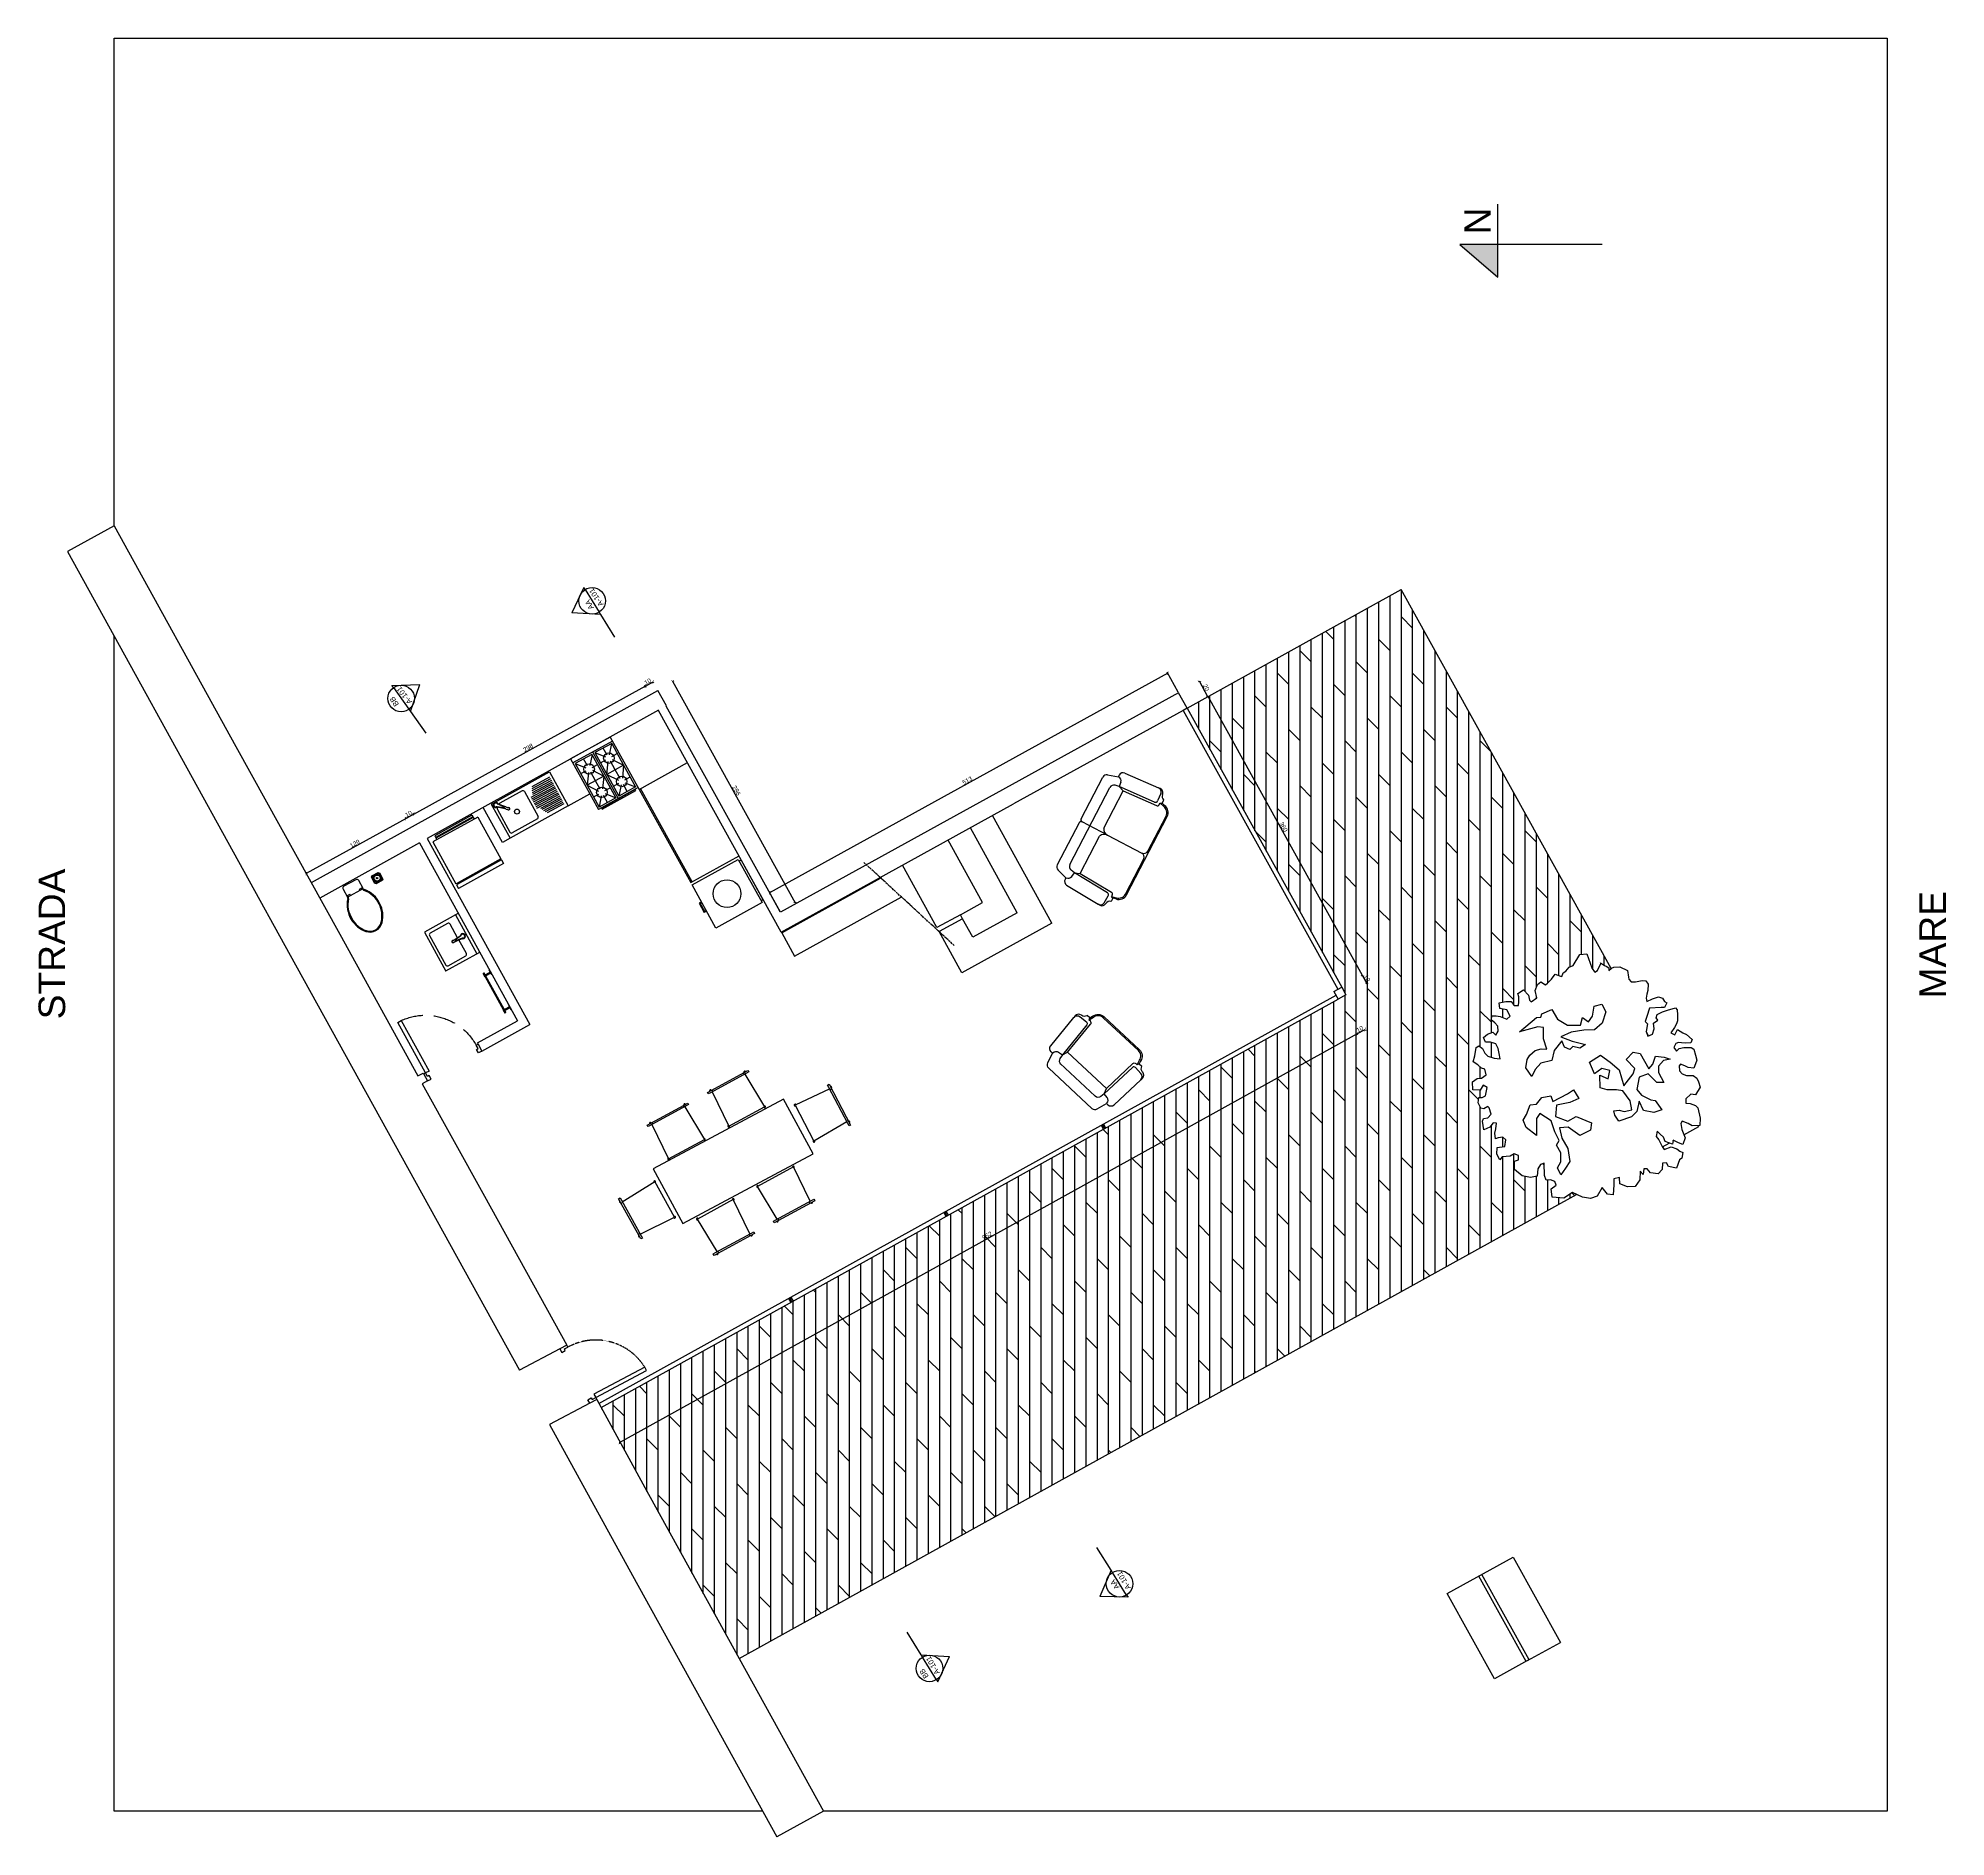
# Model space of a CAD drawing. Header units: millimetres. Extents: x 6031 to 12008, y 2 to 5193.
# Drawn here: x 8485 to 10637, y 3164 to 5193 of the extents above; entities that cross this region are included whole.
import ezdxf

# ---------------------------------------------------------------- set-up
doc = ezdxf.new("R2010")
doc.units = ezdxf.units.MM
doc.linetypes.add('ACAD_ISO04W100', pattern=[30, 24, -3, 0, -3])
doc.linetypes.add('HIDDEN', pattern=[0.375, 0.25, -0.125])
for name, color, linetype in [('A-DOOR-FULL', 3, 'Continuous'), ('A-FLOOR-LEVL', 3, 'Continuous'), ('A-FLOOR-STRS', 3, 'Continuous'), ('A-FURN', 9, 'Continuous'), ('A-GLAZ-FULL', 4, 'Continuous'), ('A-WALL-FULL-EXTR', 1, 'Continuous'), ('A-WALL-FULL-INTR', 2, 'Continuous'), ('ALBERO_PRUNUS', 6, 'Continuous'), ('QUOTE', 5, 'Continuous')]:
    doc.layers.add(name, color=color, linetype=linetype)
doc.styles.get("Standard").update_dxf_attribs({"font": 'arial.ttf'})
doc.dimstyles.new('ISO-25', dxfattribs={"dimtxt": 2.5, "dimasz": 2.5, "dimexe": 1.25, "dimexo": 0.625, "dimtad": 1, "dimtxsty": 'Standard', "dimcen": 2.5, "dimadec": 0, "dimazin": 0, "dimtfac": 1, "dimtmove": 0, "dimatfit": 3, "dimfxl": 1, "dimarcsym": 0})

# ---------------------------------------------------------------- blocks, each defined once
blk = doc.blocks.new('DOOR-65')
for points in [[(-0.07, 0.74), (-0.07, 0.09), (-0.025, 0.09), (-0.025, 0.74), (-0.07, 0.74)], [(-0.675, 0.09), (-0.7, 0.09), (-0.7, 0), (-0.655, 0), (-0.655, 0.045), (-0.675, 0.045), (-0.675, 0.09)], [(-0.025, 0.09), (0, 0.09), (0, 0), (-0.045, 0), (-0.045, 0.045), (-0.025, 0.045), (-0.025, 0.09)]]:
    blk.add_lwpolyline(points)
at = {"linetype": 'HIDDEN'}
blk.add_arc((-0.022, 0.089), 0.653, 94.2076, 179.8995, dxfattribs=at)
blk = doc.blocks.new('_ArchTick')
at = {"color": 0, "linetype": 'ByBlock', "const_width": 0.15}
blk.add_lwpolyline([(-0.5, -0.5), (0.5, 0.5)], dxfattribs=at)
blk = doc.blocks.new('*D59')
at = {"layer": 'Defpoints', "color": 0, "transparency": 16777216}
for p in [(9973.4, 4070.3), (9973.4, 4070.3), (9141, 3609.1)]:
    blk.add_point(p, dxfattribs=at)
at = {"layer": 'QUOTE', "color": 0, "lineweight": -2, "transparency": 16777216}
for p, q in [((9141, 3609.1), (9973.4, 4070.3)), ((9973.7, 4069.7), (9974, 4069.2)), ((9141.3, 3608.6), (9141.6, 3608))]:
    blk.add_line(p, q, dxfattribs=at)
at = {"layer": 'QUOTE', "color": 0, "lineweight": -2, "transparency": 16777216, "xscale": 3, "yscale": 3, "zscale": 3}
for p, rotation in [((9973.4, 4070.3), 28.98749708461065), ((9141, 3609.1), 208.9874970846107)]:
    blk.add_blockref('_ArchTick', p, dxfattribs=dict(at, rotation=rotation))
at = {"layer": 'QUOTE', "color": 0, "transparency": 16777216, "insert": (9555.7, 3842.5), "char_height": 5, "attachment_point": 5, "rotation": 28.9875}
blk.add_mtext('952', dxfattribs=at)
blk = doc.blocks.new('*D60')
at = {"layer": 'Defpoints', "color": 0, "transparency": 16777216}
for p in [(9805, 4450.5), (9805, 4450.5), (9979.3, 4135.9)]:
    blk.add_point(p, dxfattribs=at)
at = {"layer": 'QUOTE', "color": 0, "lineweight": -2, "transparency": 16777216}
for p, q in [((9804.4, 4450.2), (9803.9, 4449.9)), ((9979.3, 4135.9), (9805, 4450.5)), ((9978.7, 4135.6), (9978.2, 4135.3))]:
    blk.add_line(p, q, dxfattribs=at)
at = {"layer": 'QUOTE', "color": 0, "lineweight": -2, "transparency": 16777216, "xscale": 3, "yscale": 3, "zscale": 3}
for p, rotation in [((9805, 4450.5), 118.9924214453515), ((9979.3, 4135.9), 298.9924214453515)]:
    blk.add_blockref('_ArchTick', p, dxfattribs=dict(at, rotation=rotation))
at = {"layer": 'QUOTE', "color": 0, "transparency": 16777216, "insert": (9890.1, 4303.5), "char_height": 5, "attachment_point": 5, "rotation": 298.9924}
blk.add_mtext('360', dxfattribs=at)
blk = doc.blocks.new('*D61')
at = {"layer": 'Defpoints', "color": 0, "transparency": 16777216}
for p in [(9170.2, 4462.4), (9170.2, 4462.4), (8909.3, 4317.8)]:
    blk.add_point(p, dxfattribs=at)
at = {"layer": 'QUOTE', "color": 0, "lineweight": -2, "transparency": 16777216}
for p, q in [((8909.3, 4317.8), (9170.2, 4462.4)), ((9169.9, 4463), (9169.6, 4463.5)), ((8909, 4318.4), (8908.6, 4318.9))]:
    blk.add_line(p, q, dxfattribs=at)
at = {"layer": 'QUOTE', "color": 0, "lineweight": -2, "transparency": 16777216, "xscale": 3, "yscale": 3, "zscale": 3}
for p, rotation in [((9170.2, 4462.4), 29.00000000000006), ((8909.3, 4317.8), 209.0000000000001)]:
    blk.add_blockref('_ArchTick', p, dxfattribs=dict(at, rotation=rotation))
at = {"layer": 'QUOTE', "color": 0, "transparency": 16777216, "insert": (9038.2, 4392.9), "char_height": 5, "attachment_point": 5, "rotation": 29}
blk.add_mtext('298', dxfattribs=at)
blk = doc.blocks.new('*D62')
at = {"layer": 'Defpoints', "color": 0, "transparency": 16777216}
for p in [(9201.1, 4468), (9339.4, 4217.9), (9339.4, 4217.9)]:
    blk.add_point(p, dxfattribs=at)
at = {"layer": 'QUOTE', "color": 0, "lineweight": -2, "transparency": 16777216}
for p, q in [((9201.1, 4468), (9339.4, 4217.9)), ((9201.7, 4468.3), (9202.2, 4468.6)), ((9340, 4218.2), (9340.5, 4218.5))]:
    blk.add_line(p, q, dxfattribs=at)
at = {"layer": 'QUOTE', "color": 0, "lineweight": -2, "transparency": 16777216, "xscale": 3, "yscale": 3, "zscale": 3}
for p, rotation in [((9201.1, 4468), 118.9414955376276), ((9339.4, 4217.9), 298.9414955376276)]:
    blk.add_blockref('_ArchTick', p, dxfattribs=dict(at, rotation=rotation))
at = {"layer": 'QUOTE', "color": 0, "transparency": 16777216, "insert": (9273.1, 4344.5), "char_height": 5, "attachment_point": 5, "rotation": 298.9415}
blk.add_mtext('286', dxfattribs=at)
blk = doc.blocks.new('*D97')
at = {"layer": 'Defpoints', "color": 0, "transparency": 16777216}
for p in [(9771.7, 4454.9), (9310.5, 4229.3), (9322.6, 4207.4)]:
    blk.add_point(p, dxfattribs=at)
at = {"layer": 'QUOTE', "color": 0, "lineweight": -2, "transparency": 16777216}
for p, q in [((9759.6, 4476.8), (9310.5, 4229.3)), ((9771.4, 4455.4), (9759, 4477.9)), ((9322.3, 4207.9), (9309.9, 4230.4))]:
    blk.add_line(p, q, dxfattribs=at)
at = {"layer": 'QUOTE', "color": 0, "lineweight": -2, "transparency": 16777216, "xscale": 3, "yscale": 3, "zscale": 3}
for p, rotation in [((9759.6, 4476.8), 28.86284649268638), ((9310.5, 4229.3), 208.8628464926864)]:
    blk.add_blockref('_ArchTick', p, dxfattribs=dict(at, rotation=rotation))
at = {"layer": 'QUOTE', "color": 0, "transparency": 16777216, "insert": (9533.5, 4355.8), "char_height": 5, "attachment_point": 5, "rotation": 28.8628}
blk.add_mtext('513', dxfattribs=at)
blk = doc.blocks.new('*D71')
at = {"layer": 'Defpoints', "color": 0, "transparency": 16777216}
for p in [(9795.2, 4467.8), (9795.3, 4467.9), (9805, 4450.5)]:
    blk.add_point(p, dxfattribs=at)
at = {"layer": 'QUOTE', "color": 0, "lineweight": -2, "transparency": 16777216}
for p, q in [((9794.7, 4467.6), (9794.1, 4467.2)), ((9804.8, 4450.4), (9795.2, 4467.8)), ((9804.4, 4450.2), (9803.7, 4449.8))]:
    blk.add_line(p, q, dxfattribs=at)
at = {"layer": 'QUOTE', "color": 0, "lineweight": -2, "transparency": 16777216, "xscale": 3, "yscale": 3, "zscale": 3}
for p, rotation in [((9795.2, 4467.8), 119.0690561196346), ((9804.8, 4450.4), 299.0690561196346)]:
    blk.add_blockref('_ArchTick', p, dxfattribs=dict(at, rotation=rotation))
at = {"layer": 'QUOTE', "color": 0, "transparency": 16777216, "insert": (9802.8, 4460.7), "char_height": 5, "attachment_point": 5, "rotation": 299.0691}
blk.add_mtext('20', dxfattribs=at)
blk = doc.blocks.new('*D72')
at = {"layer": 'Defpoints', "color": 0, "transparency": 16777216}
for p in [(9979.3, 4135.9), (9983.9, 4127), (9984.1, 4127.1)]:
    blk.add_point(p, dxfattribs=at)
at = {"layer": 'QUOTE', "color": 0, "lineweight": -2, "transparency": 16777216}
for p, q in [((9978.7, 4135.6), (9977.9, 4135.1)), ((9979, 4135.7), (9983.9, 4127)), ((9983.6, 4126.8), (9982.8, 4126.4))]:
    blk.add_line(p, q, dxfattribs=at)
at = {"layer": 'QUOTE', "color": 0, "lineweight": -2, "transparency": 16777216, "xscale": 3, "yscale": 3, "zscale": 3}
for p, rotation in [((9979, 4135.7), 118.9924214453494), ((9983.9, 4127), 298.9924214453494)]:
    blk.add_blockref('_ArchTick', p, dxfattribs=dict(at, rotation=rotation))
at = {"layer": 'QUOTE', "color": 0, "transparency": 16777216, "insert": (9984.2, 4132.9), "char_height": 5, "attachment_point": 5, "rotation": 298.9924}
blk.add_mtext('10', dxfattribs=at)
blk = doc.blocks.new('*D73')
at = {"layer": 'Defpoints', "color": 0, "transparency": 16777216}
for p in [(9973.4, 4070.3), (9982.2, 4075.1), (9982.2, 4075.1)]:
    blk.add_point(p, dxfattribs=at)
at = {"layer": 'QUOTE', "color": 0, "lineweight": -2, "transparency": 16777216}
for p, q in [((9973.4, 4070.3), (9982.2, 4075.1)), ((9973.7, 4069.7), (9974, 4069.2)), ((9982.5, 4074.6), (9982.8, 4074))]:
    blk.add_line(p, q, dxfattribs=at)
at = {"layer": 'QUOTE', "color": 0, "lineweight": -2, "transparency": 16777216, "xscale": 3, "yscale": 3, "zscale": 3}
for p, rotation in [((9973.4, 4070.3), 208.9874970845972), ((9982.2, 4075.1), 28.98749708459713)]:
    blk.add_blockref('_ArchTick', p, dxfattribs=dict(at, rotation=rotation))
at = {"layer": 'QUOTE', "color": 0, "transparency": 16777216, "insert": (9976.2, 4075.5), "char_height": 5, "attachment_point": 5, "rotation": 28.9875}
blk.add_mtext('10', dxfattribs=at)
blk = doc.blocks.new('*D74')
at = {"layer": 'Defpoints', "color": 0, "transparency": 16777216}
for p in [(9170.2, 4462.4), (9178.9, 4467.3), (9179, 4467.1)]:
    blk.add_point(p, dxfattribs=at)
at = {"layer": 'QUOTE', "color": 0, "lineweight": -2, "transparency": 16777216}
for p, q in [((9170.3, 4462.3), (9179, 4467.1)), ((9170.5, 4461.9), (9170.9, 4461.2)), ((9179.2, 4466.7), (9179.6, 4466))]:
    blk.add_line(p, q, dxfattribs=at)
at = {"layer": 'QUOTE', "color": 0, "lineweight": -2, "transparency": 16777216, "xscale": 3, "yscale": 3, "zscale": 3}
for p, rotation in [((9170.3, 4462.3), 208.9999999999932), ((9179, 4467.1), 28.99999999999321)]:
    blk.add_blockref('_ArchTick', p, dxfattribs=dict(at, rotation=rotation))
at = {"layer": 'QUOTE', "color": 0, "transparency": 16777216, "insert": (9173.1, 4467.4), "char_height": 5, "attachment_point": 5, "rotation": 29}
blk.add_mtext('10', dxfattribs=at)
blk = doc.blocks.new('*D75')
at = {"layer": 'Defpoints', "color": 0, "transparency": 16777216}
for p in [(8900.5, 4313), (8900.5, 4313), (8909.3, 4317.8)]:
    blk.add_point(p, dxfattribs=at)
at = {"layer": 'QUOTE', "color": 0, "lineweight": -2, "transparency": 16777216}
for p, q in [((8900.2, 4313.5), (8899.9, 4314.1)), ((8909.3, 4317.8), (8900.5, 4313)), ((8909, 4318.4), (8908.6, 4318.9))]:
    blk.add_line(p, q, dxfattribs=at)
at = {"layer": 'QUOTE', "color": 0, "lineweight": -2, "transparency": 16777216, "xscale": 3, "yscale": 3, "zscale": 3}
for p, rotation in [((8900.5, 4313), 208.8786573508263), ((8909.3, 4317.8), 28.87865735082623)]:
    blk.add_blockref('_ArchTick', p, dxfattribs=dict(at, rotation=rotation))
at = {"layer": 'QUOTE', "color": 0, "transparency": 16777216, "insert": (8903.3, 4318.2), "char_height": 5, "attachment_point": 5, "rotation": 28.8787}
blk.add_mtext('10', dxfattribs=at)
blk = doc.blocks.new('*D98')
at = {"layer": 'Defpoints', "color": 0, "transparency": 16777216}
for p in [(8900.5, 4313), (8787.8, 4250.8), (8787.8, 4250.8)]:
    blk.add_point(p, dxfattribs=at)
at = {"layer": 'QUOTE', "color": 0, "lineweight": -2, "transparency": 16777216}
for p, q in [((8900.5, 4313), (8787.8, 4250.8)), ((8900.2, 4313.5), (8899.9, 4314.1)), ((8787.5, 4251.3), (8787.2, 4251.9))]:
    blk.add_line(p, q, dxfattribs=at)
at = {"layer": 'QUOTE', "color": 0, "lineweight": -2, "transparency": 16777216, "xscale": 3, "yscale": 3, "zscale": 3}
for p, rotation in [((8900.5, 4313), 28.90625091764386), ((8787.8, 4250.8), 208.9062509176439)]:
    blk.add_blockref('_ArchTick', p, dxfattribs=dict(at, rotation=rotation))
at = {"layer": 'QUOTE', "color": 0, "transparency": 16777216, "insert": (8842.6, 4284.7), "char_height": 5, "attachment_point": 5, "rotation": 28.9063}
blk.add_mtext('129', dxfattribs=at)

msp = doc.modelspace()

# ---------------------------------------------------------------- hatches: boundary and pattern name
at = {"true_color": 0x636466}
h = msp.add_hatch(color=251, dxfattribs=at)
h.dxf.hatch_style = 1
h.paths.add_polyline_path([(10088.896, 4960.582), (10131.77, 4923.754), (10131.77, 4960.582)])
at = {"layer": 'A-FURN', "ltscale": 0.1}
h = msp.add_hatch(dxfattribs=at)
h.set_pattern_fill('DOLMIT', color=251, scale=2, angle=90)
h.set_pattern_definition([(90, (8943.488, 1911.447), (-12.7, 8e-16), []), (135, (8943.488, 1911.447), (-25.4, -25.4), [17.9605, -35.921])])
h.paths.add_polyline_path([(9120.366, 3648.582), (9169.755, 3558.228), (9276.142, 3365.401), (10220.573, 3888.996), (10215.874, 3891.126), (10206.216, 3884.63), (10193.082, 3885.901), (10191.811, 3895.222), (10197.743, 3899.459), (10196.048, 3903.696), (10191.387, 3905.391), (10186.303, 3904.967), (10184.609, 3910.475), (10184.185, 3924.033), (10179.948, 3922.762), (10176.982, 3917.678), (10176.135, 3909.628), (10168.509, 3907.933), (10159.188, 3910.051), (10150.714, 3917.254), (10150.714, 3924.033), (10150.714, 3926.575), (10154.951, 3927.846), (10154.951, 3932.93), (10150.291, 3934.625), (10145.63, 3932.083), (10136.733, 3931.236), (10134.191, 3927.846), (10130.801, 3934.201), (10131.225, 3941.828), (10133.767, 3942.252), (10139.699, 3943.099), (10140.97, 3950.725), (10137.58, 3953.691), (10132.072, 3952.844), (10129.107, 3951.573), (10128.259, 3957.928), (10129.53, 3963.012), (10130.378, 3969.367), (10126.565, 3969.791), (10122.751, 3964.707), (10115.973, 3961.741), (10114.341, 3974.25), (10120.633, 3975.299), (10124.446, 3979.536), (10121.904, 3986.739), (10120.633, 3988.01), (10115.973, 3985.468), (10112.583, 3986.315), (10109.617, 3992.247), (10110.465, 3998.178), (10114.278, 3998.178), (10118.091, 4000.297), (10119.786, 4009.618), (10115.125, 4012.16), (10111.736, 4006.652), (10103.686, 4007.076), (10103.262, 4015.973), (10108.346, 4019.786), (10113.431, 4020.21), (10118.515, 4024.023), (10117.244, 4030.378), (10113.431, 4031.226), (10109.194, 4035.039), (10104.11, 4038.428), (10105.804, 4045.207), (10107.499, 4054.529), (10110.465, 4056.647), (10114.702, 4053.681), (10117.244, 4048.173), (10120.633, 4044.784), (10127.836, 4042.665), (10134.614, 4041.818), (10133.343, 4047.75), (10132.072, 4053.681), (10129.53, 4058.765), (10123.599, 4060.884), (10118.091, 4060.884), (10115.549, 4065.968), (10120.209, 4069.781), (10126.141, 4071.9), (10129.53, 4068.51), (10132.072, 4073.171), (10131.649, 4078.679), (10128.259, 4082.492), (10124.446, 4085.881), (10125.294, 4090.542), (10129.954, 4090.542), (10134.614, 4089.695), (10141.817, 4086.729), (10145.63, 4090.118), (10141.817, 4097.321), (10134.191, 4098.592), (10133.343, 4104.947), (10140.97, 4106.642), (10146.901, 4106.642), (10150.291, 4101.982), (10154.951, 4101.982), (10155.375, 4106.218), (10155.375, 4111.726), (10154.527, 4115.54), (10160.883, 4119.776), (10166.39, 4113.845), (10167.661, 4107.913), (10169.356, 4106.218), (10175.711, 4110.879), (10174.017, 4118.929), (10176.559, 4125.708), (10180.372, 4128.674), (10185.456, 4125.284), (10187.998, 4127.403), (10192.235, 4131.64), (10196.472, 4137.571), (10202.403, 4135.029), (10204.022, 4134.917), (10205.336, 4138.786), (10208.495, 4140.926), (10212.308, 4145.163), (10216.719, 4147.246), (10224.434, 4159.594), (10232.061, 4160.442), (10238.234, 4143.849), (10241.089, 4139.567), (10244.247, 4141.664), (10247.931, 4149.523), (10247.718, 4150.378), (10252.238, 4147.011), (10256.955, 4145.895), (10257.058, 4141.384), (10259.593, 4143.92), (10022.714, 4571.188), (9781.335, 4437.367), (9955.72, 4122.82), (9960.569, 4114.074), (9951.823, 4109.226)])

# ---------------------------------------------------------------- linework, layer by layer
at = {"linetype": 'ACAD_ISO04W100', "ltscale": 0.1}
msp.add_line((9518.753, 4169.672), (9416.668, 4263.52), dxfattribs=at)
at = {"layer": 'A-DOOR-FULL'}
for points in [[(9082.998, 3716.698), (9081.828, 3718.908), (9073.874, 3714.697), (9075.979, 3710.72), (9079.957, 3712.825), (9079.021, 3714.593), (9082.998, 3716.698)], [(9169.646, 3694.129), (9112.198, 3663.72), (9114.303, 3659.743), (9171.751, 3690.152), (9169.646, 3694.129)], [(9114.303, 3659.743), (9115.473, 3657.533), (9107.519, 3653.323), (9105.413, 3657.3), (9109.39, 3659.405), (9110.326, 3657.638), (9114.303, 3659.743)]]:
    msp.add_lwpolyline(points, dxfattribs=at)
at = {"layer": 'A-DOOR-FULL', "linetype": 'HIDDEN'}
msp.add_arc((9114.35, 3659.448), 65.272, 32.095228, 118.706284, dxfattribs=at)
at = {"layer": 'A-FLOOR-LEVL'}
for p, q in [((9324.122, 4183.984), (9435.638, 4245.65)), ((9338.666, 4157.745), (9458.814, 4224.344)), ((9324.122, 4183.984), (9338.666, 4157.745))]:
    msp.add_line(p, q, dxfattribs=at)
at = {"layer": 'A-FLOOR-LEVL', "ltscale": 0.1}
for points in [[(9781.335, 4437.367), (10022.714, 4571.188)], [(10259.593, 4143.92), (10022.714, 4571.188)], [(10301.729, 4067.916), (10299.015, 4072.812)], [(10343.916, 3991.823), (10343.912, 3991.829)], [(10341.71, 3956.154), (10358.523, 3965.475)], [(10358.523, 3965.475), (10357.823, 3966.737)], [(10317.462, 3942.711), (10325.107, 3946.95)], [(10329.322, 3949.287), (10330.372, 3949.869)], [(9276.142, 3365.401), (10220.573, 3888.996)]]:
    msp.add_lwpolyline(points, dxfattribs=at)
at = {"layer": 'A-FLOOR-STRS', "ltscale": 0.1}
for p, q in [((9628.881, 4194.99), (9561.956, 4316.41)), ((9550.693, 4218.121), (9511.804, 4288.677)), ((9589.689, 4206.733), (9536.88, 4302.544)), ((9499.063, 4189.939), (9460.23, 4260.391)), ((9525.598, 4204.289), (9550.693, 4218.121)), ((9539.499, 4179.068), (9528.012, 4199.909)), ((9589.689, 4206.733), (9539.499, 4179.068)), ((9527.322, 4139.013), (9501.738, 4185.429)), ((9628.881, 4194.99), (9527.322, 4139.013))]:
    msp.add_line(p, q, dxfattribs=at)
at = {"layer": 'A-FURN', "color": 251, "true_color": 0x636466}
for p, q in [((10131.77, 4923.754), (10131.77, 5005.95)), ((10249.455, 4960.582), (10088.896, 4960.582)), ((10088.896, 4960.582), (10131.77, 4923.754))]:
    msp.add_line(p, q, dxfattribs=at)
at = {"layer": 'A-FURN', "ltscale": 0.1}
for p, q in [((9130.701, 4404.764), (9086.036, 4380.146)), ((9223.195, 4241.551), (9164.87, 4346.771)), ((9649.09, 4261.015), (9694.297, 4348.013)), ((9009.027, 4286.012), (8987.381, 4325.323)), ((9083.377, 4327.226), (9107.748, 4340.736)), ((8974.709, 4316.738), (8932.727, 4293.467)), ((9713.153, 4227.066), (9758.9, 4315.103)), ((9192.339, 4293.233), (9194.034, 4294.158)), ((8843.827, 4243.938), (8830.33, 4236.533)), ((8994.205, 4141.825), (8994.647, 4142.07)), ((8997.066, 4136.649), (8997.509, 4136.894)), ((9015.862, 4102.632), (9016.306, 4102.877)), ((9018.723, 4097.456), (9019.166, 4097.701)), ((9219.102, 3990.288), (9216.465, 3988.857)), ((9218.148, 3992.046), (9219.102, 3990.288)), ((9140.065, 3884.165), (9141.813, 3885.137))]:
    msp.add_line(p, q, dxfattribs=at)
at = {"layer": 'A-FURN', "ltscale": 0.001}
for p, q in [((9133.114, 4400.385), (9088.45, 4375.767)), ((9132.328, 4397.668), (9113.499, 4387.29)), ((9127.288, 4384.543), (9122.913, 4392.479)), ((9129.974, 4384.953), (9132.328, 4397.668)), ((9130.701, 4404.764), (9163.179, 4345.839)), ((9132.328, 4397.668), (9145.844, 4373.147)), ((9086.036, 4380.146), (9117.389, 4323.207)), ((9109.996, 4385.359), (9091.167, 4374.981)), ((9091.167, 4374.981), (9103.175, 4370.181)), ((9091.167, 4374.981), (9104.683, 4350.459)), ((9104.956, 4372.233), (9100.581, 4380.17)), ((9110.166, 4385.05), (9107.642, 4372.643)), ((9109.996, 4385.359), (9123.512, 4360.837)), ((9110.305, 4370.686), (9116.271, 4373.974)), ((9110.782, 4388.076), (9139.745, 4335.529)), ((9113.499, 4387.29), (9125.507, 4382.491)), ((9113.499, 4387.29), (9128.151, 4360.708)), ((9119.774, 4375.905), (9125.74, 4379.193)), ((9127.015, 4362.768), (9128.404, 4377.236)), ((9145.844, 4373.147), (9127.015, 4362.768)), ((9136.43, 4367.957), (9131.09, 4377.646)), ((9132.637, 4382.995), (9138.603, 4386.283)), ((9132.87, 4379.698), (9145.844, 4373.147)), ((9141.77, 4358.269), (9136.43, 4367.957)), ((9145.844, 4373.147), (9144.455, 4358.679)), ((9145.844, 4373.147), (9159.36, 4348.625)), ((9097.442, 4363.596), (9103.408, 4366.884)), ((9106.071, 4364.926), (9104.683, 4350.459)), ((9123.512, 4360.837), (9104.683, 4350.459)), ((9104.683, 4350.459), (9117.656, 4343.908)), ((9104.683, 4350.459), (9118.199, 4325.937)), ((9114.097, 4355.648), (9108.757, 4365.336)), ((9110.538, 4367.388), (9123.512, 4360.837)), ((9119.437, 4345.96), (9114.097, 4355.648)), ((9162.077, 4347.839), (9117.413, 4323.22)), ((9162.077, 4347.839), (9117.413, 4323.22)), ((9123.512, 4360.837), (9122.123, 4346.37)), ((9123.512, 4360.837), (9137.028, 4336.316)), ((9124.786, 4344.412), (9130.753, 4347.701)), ((9127.015, 4362.768), (9139.989, 4356.217)), ((9127.98, 4361.017), (9140.531, 4338.246)), ((9134.256, 4349.632), (9140.222, 4352.92)), ((9142.885, 4350.962), (9140.531, 4338.246)), ((9159.36, 4348.625), (9140.531, 4338.246)), ((9149.946, 4343.436), (9145.571, 4351.372)), ((9147.119, 4356.722), (9153.085, 4360.01)), ((9147.352, 4353.424), (9159.36, 4348.625)), ((9083.378, 4327.224), (9017.781, 4290.864)), ((9111.923, 4337.322), (9117.889, 4340.611)), ((9120.553, 4338.653), (9118.199, 4325.937)), ((9137.028, 4336.316), (9118.199, 4325.937)), ((9127.613, 4331.126), (9123.239, 4339.063)), ((9125.02, 4341.115), (9137.028, 4336.316)), ((8981.466, 4314.648), (8930.738, 4286.529)), ((8975.673, 4314.986), (8933.7, 4291.72)), ((8976.155, 4314.11), (8934.182, 4290.844)), ((8974.707, 4316.737), (8977.169, 4312.267)), ((8981.437, 4314.645), (9007.484, 4267.342)), ((8930.708, 4286.526), (8956.75, 4239.233)), ((8932.73, 4293.479), (8935.191, 4289.01)), ((9007.496, 4267.348), (8956.756, 4239.223)), ((9007.979, 4266.471), (8957.251, 4238.352)), ((9010.389, 4262.09), (8959.661, 4233.971)), ((9006.699, 4266.939), (9007.166, 4266.055)), ((9007.972, 4266.48), (9010.384, 4262.1)), ((8957.525, 4239.681), (8958.027, 4238.817)), ((8957.232, 4238.354), (8959.644, 4233.974)), ((9326.269, 3996.388), (9179.131, 3917.696)), ((9359.662, 3934.867), (9326.269, 3996.388)), ((9179.131, 3917.696), (9212.525, 3856.175)), ((9212.525, 3856.175), (9359.662, 3934.867))]:
    msp.add_line(p, q, dxfattribs=at)
at = {"layer": 'A-FURN'}
for p, q in [((9163.18, 4345.839), (9217.67, 4376.043)), ((8996.61, 4329.309), (9062.207, 4365.67)), ((9067.115, 4350.588), (9040.997, 4336.719)), ((9068.053, 4348.821), (9041.935, 4334.953)), ((9063.364, 4357.653), (9042.165, 4346.398)), ((9062.229, 4359.782), (9042.21, 4348.686)), ((9064.301, 4355.887), (9042.284, 4344.196)), ((9065.239, 4354.12), (9042.55, 4342.073)), ((9068.991, 4347.055), (9042.873, 4333.186)), ((9066.177, 4352.354), (9042.953, 4340.023)), ((9062.191, 4365.661), (9083.361, 4327.215)), ((9661.754, 4312.496), (9686.319, 4359.769)), ((9691.669, 4362.38), (9703.811, 4360.125)), ((9704.904, 4348.97), (9700.27, 4350.466)), ((9703.811, 4360.125), (9704.792, 4362.013)), ((9706.569, 4353.929), (9704.904, 4348.97)), ((9744.766, 4331.515), (9704.904, 4348.97)), ((9704.904, 4348.97), (9709.211, 4344.183)), ((9711.234, 4364.287), (9749.122, 4347.697)), ((9751.103, 4346.668), (9749.122, 4347.697)), ((8996.602, 4329.304), (9017.771, 4290.859)), ((9003.58, 4325.59), (9003.287, 4324.611)), ((9003.58, 4325.59), (9003.703, 4325.865)), ((9005.098, 4328.981), (9005.179, 4329.162)), ((9031.245, 4344.147), (9006.315, 4330.328)), ((9013.895, 4325.768), (9015.304, 4325.353)), ((9033.933, 4343.314), (9049.369, 4315.283)), ((9069.929, 4345.288), (9043.81, 4331.42)), ((9070.867, 4343.522), (9044.748, 4329.654)), ((9071.805, 4341.755), (9045.686, 4327.887)), ((9072.743, 4339.989), (9046.624, 4326.121)), ((9073.681, 4338.222), (9047.562, 4324.354)), ((9074.619, 4336.456), (9051.998, 4324.445)), ((9075.557, 4334.69), (9053.624, 4323.044)), ((9076.494, 4332.923), (9055.398, 4321.722)), ((9077.432, 4331.157), (9057.338, 4320.487)), ((9078.37, 4329.39), (9059.466, 4319.353)), ((9163.18, 4345.839), (9221.496, 4240.633)), ((9687.309, 4302.034), (9709.211, 4344.183)), ((9709.211, 4344.183), (9746.673, 4327.52)), ((9751.697, 4341.111), (9748.059, 4332.802)), ((9749.908, 4328.652), (9750.803, 4330.375)), ((9754.989, 4326.615), (9750.803, 4330.375)), ((9750.803, 4330.375), (9753.282, 4330.165)), ((9753.282, 4330.165), (9755.159, 4333.776)), ((9753.282, 4330.165), (9755.933, 4327.784)), ((9753.563, 4339.822), (9753.677, 4340.082)), ((9755.159, 4333.776), (9754.802, 4334.097)), ((9003.424, 4323.094), (9017.428, 4297.662)), ((9013.272, 4323.662), (9014.682, 4323.246)), ((9048.589, 4312.607), (9020.14, 4296.837)), ((9659.449, 4308.059), (9634.884, 4260.785)), ((9691.659, 4294.139), (9662.82, 4309.125)), ((9737.001, 4276.213), (9757.569, 4315.795)), ((9017.781, 4290.864), (9009.037, 4286.018)), ((9660.796, 4251.011), (9682.698, 4293.161)), ((9691.659, 4294.139), (9730.259, 4274.082)), ((9221.496, 4240.633), (9275.986, 4270.837)), ((9222.95, 4238.009), (9275.078, 4266.904)), ((9275.078, 4266.904), (9301.985, 4218.363)), ((9278.476, 4265.929), (9276.29, 4264.717)), ((9278.476, 4265.929), (9302.959, 4221.761)), ((9711.822, 4227.757), (9732.39, 4267.339)), ((8852.015, 4233.94), (8847.043, 4243.001)), ((8861.526, 4246.853), (8861.921, 4248.211)), ((8865.374, 4239.839), (8861.526, 4246.853)), ((8861.921, 4248.211), (8868.935, 4252.059)), ((8862.064, 4246.912), (8862.343, 4247.872)), ((8865.713, 4240.261), (8862.064, 4246.912)), ((8862.343, 4247.872), (8868.994, 4251.521)), ((8863.139, 4247.03), (8863.187, 4247.194)), ((8866.39, 4241.106), (8863.139, 4247.03)), ((8863.187, 4247.194), (8869.112, 4250.445)), ((8866.732, 4239.444), (8865.374, 4239.839)), ((8866.673, 4239.982), (8865.713, 4240.261)), ((8866.555, 4241.058), (8866.39, 4241.106)), ((8872.479, 4244.308), (8866.555, 4241.058)), ((8873.323, 4243.631), (8866.673, 4239.982)), ((8873.745, 4243.292), (8866.732, 4239.444)), ((8868.935, 4252.059), (8870.292, 4251.663)), ((8868.994, 4251.521), (8869.954, 4251.241)), ((8869.112, 4250.445), (8869.276, 4250.397)), ((8869.276, 4250.397), (8872.527, 4244.473)), ((8869.954, 4251.241), (8873.603, 4244.591)), ((8870.292, 4251.663), (8874.141, 4244.65)), ((8872.527, 4244.473), (8872.479, 4244.308)), ((8873.603, 4244.591), (8873.323, 4243.631)), ((8874.141, 4244.65), (8873.745, 4243.292)), ((9635.823, 4254.907), (9644.647, 4246.267)), ((9644.647, 4246.267), (9643.666, 4244.38)), ((9654.404, 4251.785), (9650.516, 4254.717)), ((9651.303, 4247.572), (9654.404, 4251.785)), ((9691.599, 4229.198), (9654.404, 4251.785)), ((9654.404, 4251.785), (9660.796, 4251.011)), ((9660.796, 4251.011), (9695.965, 4229.934)), ((8829.393, 4233.317), (8834.366, 4224.256)), ((8834.366, 4224.256), (8852.015, 4233.94)), ((8834.521, 4226.052), (8837.151, 4227.495)), ((8835.242, 4224.737), (8834.521, 4226.052)), ((8835.242, 4224.737), (8837.872, 4226.18)), ((8837.872, 4226.18), (8837.151, 4227.495)), ((8847.786, 4233.331), (8850.416, 4234.774)), ((8848.508, 4232.016), (8847.786, 4233.331)), ((8851.138, 4233.459), (8850.416, 4234.774)), ((9249.857, 4189.468), (9222.95, 4238.009)), ((9233.495, 4218.986), (9230.871, 4217.532)), ((9230.871, 4217.532), (9236.689, 4207.036)), ((9232.231, 4217.142), (9233.98, 4218.112)), ((9301.985, 4218.363), (9249.857, 4189.468)), ((9300.773, 4220.549), (9302.959, 4221.761)), ((9645.508, 4237.801), (9680.862, 4216.332)), ((9687.731, 4218.011), (9692.439, 4225.764)), ((9695.723, 4219.394), (9695.255, 4219.502)), ((9697.599, 4223.006), (9695.723, 4219.394)), ((9696.898, 4226.636), (9696.002, 4224.913)), ((9697.599, 4223.006), (9696.002, 4224.913)), ((9696.002, 4224.913), (9701.485, 4223.649)), ((9701.072, 4222.205), (9697.599, 4223.006)), ((8959.414, 4206.117), (8921.039, 4184.845)), ((8956.166, 4204.311), (8980.301, 4160.479)), ((9232.231, 4217.142), (9237.079, 4208.396)), ((9239.313, 4208.491), (9236.689, 4207.036)), ((9237.079, 4208.396), (9238.828, 4209.366)), ((9682.842, 4215.303), (9680.862, 4216.332)), ((9689.858, 4217.225), (9689.711, 4216.982)), ((8921.074, 4184.739), (8945.191, 4140.942)), ((8926.838, 4180.995), (8945.161, 4147.719)), ((8947.268, 4194.575), (8927.666, 4183.71)), ((8958.565, 4178.566), (8950.1, 4193.94)), ((8968.489, 4160.685), (8959.954, 4176.185)), ((8945.157, 4141.003), (8983.672, 4162.353)), ((8947.877, 4146.97), (8967.809, 4158.018)), ((8988.507, 4138.677), (8987.472, 4138.105)), ((8987.472, 4138.105), (8987.554, 4137.957)), ((8988.589, 4138.529), (8987.554, 4137.957)), ((8988.916, 4137.937), (8987.881, 4137.365)), ((8987.881, 4137.365), (8987.963, 4137.217)), ((8988.998, 4137.789), (8987.963, 4137.217)), ((8988.412, 4136.404), (8988.194, 4136.283)), ((8988.194, 4136.283), (8989.175, 4134.508)), ((8989.243, 4137.346), (8988.208, 4136.774)), ((8988.208, 4136.774), (8988.412, 4136.404)), ((8989.447, 4136.976), (8988.412, 4136.404)), ((8988.589, 4138.529), (8988.507, 4138.677)), ((8988.998, 4137.789), (8988.916, 4137.937)), ((8989.175, 4134.508), (8989.393, 4134.629)), ((8989.447, 4136.976), (8989.243, 4137.346)), ((8989.393, 4134.629), (8990.428, 4135.201)), ((8989.393, 4134.629), (8989.474, 4134.481)), ((8989.665, 4137.096), (8989.447, 4136.976)), ((8989.474, 4134.481), (8989.548, 4134.522)), ((8990.436, 4135.012), (8989.548, 4134.522)), ((8989.548, 4134.522), (9010.061, 4097.4)), ((8990.646, 4135.322), (8989.665, 4137.096)), ((8995.349, 4139.755), (8989.87, 4136.727)), ((8990.428, 4135.201), (8990.646, 4135.322)), ((8990.51, 4135.053), (8990.428, 4135.201)), ((8990.436, 4135.012), (8990.51, 4135.053)), ((9010.949, 4097.89), (8990.436, 4135.012)), ((8995.921, 4138.719), (8990.442, 4135.691)), ((8997.066, 4136.649), (8994.205, 4141.825)), ((9010.069, 4097.211), (9009.851, 4097.09)), ((9009.851, 4097.09), (9010.832, 4095.316)), ((9010.061, 4097.4), (9009.987, 4097.359)), ((9009.987, 4097.359), (9010.069, 4097.211)), ((9010.949, 4097.89), (9010.061, 4097.4)), ((9010.069, 4097.211), (9011.104, 4097.783)), ((9010.832, 4095.316), (9011.05, 4095.436)), ((9011.023, 4097.931), (9010.949, 4097.89)), ((9011.104, 4097.783), (9011.023, 4097.931)), ((9012.085, 4096.008), (9011.05, 4095.436)), ((9011.05, 4095.436), (9011.254, 4095.066)), ((9011.322, 4097.904), (9011.104, 4097.783)), ((9012.289, 4095.639), (9011.254, 4095.066)), ((9012.303, 4096.129), (9011.322, 4097.904)), ((9012.534, 4095.195), (9011.499, 4094.623)), ((9011.499, 4094.623), (9011.581, 4094.475)), ((9017.006, 4100.562), (9011.527, 4097.534)), ((9012.616, 4095.047), (9011.581, 4094.475)), ((9012.943, 4094.455), (9011.908, 4093.883)), ((9011.908, 4093.883), (9011.99, 4093.735)), ((9011.99, 4093.735), (9013.025, 4094.307)), ((9012.085, 4096.008), (9012.303, 4096.129)), ((9012.289, 4095.639), (9012.085, 4096.008)), ((9017.578, 4099.526), (9012.099, 4096.499)), ((9012.616, 4095.047), (9012.534, 4095.195)), ((9013.025, 4094.307), (9012.943, 4094.455)), ((9015.862, 4102.632), (9018.723, 4097.456)), ((9240.259, 4004.048), (9285.961, 4028.854)), ((9284.278, 4025.665), (9243.85, 4003.721)), ((9280.688, 4025.992), (9281.642, 4024.234)), ((9282.521, 4024.711), (9304.791, 3987.873)), ((9286.915, 4027.096), (9284.278, 4025.665)), ((9285.961, 4028.854), (9286.915, 4027.096)), ((9241.213, 4002.29), (9240.259, 4004.048)), ((9243.85, 4003.721), (9241.213, 4002.29)), ((9245.533, 4006.91), (9246.487, 4005.152)), ((9245.608, 4004.675), (9264.363, 3965.929)), ((9378.255, 4007.897), (9339.216, 3989.759)), ((9375.939, 4012.329), (9377.712, 4013.255)), ((9377.329, 4009.67), (9375.939, 4012.329)), ((9398.629, 3968.899), (9377.329, 4009.67)), ((9377.712, 4013.255), (9401.791, 3967.166)), ((9380.49, 4007.937), (9378.718, 4007.011)), ((9172.446, 3967.239), (9218.148, 3992.046)), ((9216.465, 3988.857), (9173.4, 3965.481)), ((9212.875, 3989.183), (9213.829, 3987.426)), ((9214.708, 3987.903), (9236.978, 3951.065)), ((9264.363, 3965.929), (9304.791, 3987.873)), ((9339.216, 3989.759), (9360.516, 3948.988)), ((9173.4, 3965.481), (9172.446, 3967.239)), ((9177.72, 3970.101), (9178.674, 3968.344)), ((9177.795, 3967.867), (9196.55, 3929.121)), ((9397.703, 3970.671), (9360.516, 3948.988)), ((9399.012, 3972.484), (9397.24, 3971.558)), ((9400.018, 3966.24), (9398.629, 3968.899)), ((9401.791, 3967.166), (9400.018, 3966.24)), ((9196.55, 3929.121), (9236.978, 3951.065)), ((9337.272, 3919.98), (9296.844, 3898.036)), ((9356.028, 3881.235), (9337.272, 3919.98)), ((9144.242, 3880.766), (9180.856, 3903.403)), ((9203.202, 3863.195), (9180.856, 3903.403)), ((9319.115, 3861.199), (9296.844, 3898.036)), ((9165.325, 3838.713), (9140.065, 3884.165)), ((9141.813, 3885.137), (9143.27, 3882.515)), ((9142.98, 3878.921), (9144.728, 3879.892)), ((9143.27, 3882.515), (9165.616, 3842.307)), ((9269.459, 3883.172), (9229.031, 3861.228)), ((9288.215, 3844.426), (9269.459, 3883.172)), ((9361.376, 3881.862), (9315.675, 3857.056)), ((9317.357, 3860.245), (9357.785, 3882.189)), ((9356.103, 3879), (9355.149, 3880.758)), ((9357.785, 3882.189), (9360.422, 3883.62)), ((9360.422, 3883.62), (9361.376, 3881.862)), ((9164.645, 3844.055), (9203.202, 3863.195)), ((9251.302, 3824.39), (9229.031, 3861.228)), ((9314.72, 3858.813), (9317.357, 3860.245)), ((9315.675, 3857.056), (9314.72, 3858.813)), ((9320.948, 3859.918), (9319.994, 3861.676)), ((9162.411, 3843.958), (9164.159, 3844.929)), ((9167.074, 3839.685), (9165.325, 3838.713)), ((9165.616, 3842.307), (9167.074, 3839.685)), ((9293.563, 3845.054), (9247.862, 3820.247)), ((9249.544, 3823.436), (9289.972, 3845.38)), ((9288.29, 3842.191), (9287.336, 3843.949)), ((9289.972, 3845.38), (9292.609, 3846.812)), ((9292.609, 3846.812), (9293.563, 3845.054)), ((9246.907, 3822.005), (9249.544, 3823.436)), ((9247.862, 3820.247), (9246.907, 3822.005)), ((9253.135, 3823.11), (9252.181, 3824.867))]:
    msp.add_line(p, q, dxfattribs=at)
at = {"layer": 'A-FURN', "ltscale": 4}
for p, q in [((9002.119, 4326.053), (9002.09, 4326.051)), ((9002.148, 4326.056), (9002.119, 4326.053)), ((9002.177, 4326.059), (9002.148, 4326.056)), ((9002.206, 4326.062), (9002.177, 4326.059)), ((9002.236, 4326.065), (9002.206, 4326.062)), ((9002.265, 4326.069), (9002.236, 4326.065)), ((9002.295, 4326.072), (9002.265, 4326.069)), ((9002.324, 4326.075), (9002.295, 4326.072)), ((9002.354, 4326.079), (9002.324, 4326.075)), ((9002.384, 4326.082), (9002.354, 4326.079)), ((9002.413, 4326.085), (9002.384, 4326.082)), ((9002.443, 4326.088), (9002.413, 4326.085)), ((9002.473, 4326.09), (9002.443, 4326.088)), ((9002.502, 4326.092), (9002.473, 4326.09)), ((9002.532, 4326.094), (9002.502, 4326.092)), ((9002.561, 4326.095), (9002.532, 4326.094)), ((9002.591, 4326.096), (9002.561, 4326.095)), ((9002.62, 4326.097), (9002.591, 4326.096)), ((9002.649, 4326.096), (9002.62, 4326.097)), ((9002.678, 4326.095), (9002.649, 4326.096)), ((9002.746, 4326.091), (9002.678, 4326.095)), ((9010.377, 4324.974), (9002.746, 4326.091)), ((9002.815, 4326.085), (9002.746, 4326.091)), ((9002.882, 4326.076), (9002.815, 4326.085)), ((9002.95, 4326.065), (9002.882, 4326.076)), ((9003.017, 4326.053), (9002.95, 4326.065)), ((9003.083, 4326.039), (9003.017, 4326.053)), ((9003.15, 4326.023), (9003.083, 4326.039)), ((9003.216, 4326.007), (9003.15, 4326.023)), ((9003.282, 4325.989), (9003.216, 4326.007)), ((9003.347, 4325.971), (9003.282, 4325.989)), ((9003.413, 4325.952), (9003.347, 4325.971)), ((9003.478, 4325.932), (9003.413, 4325.952)), ((9003.544, 4325.913), (9003.478, 4325.932)), ((9003.609, 4325.893), (9003.544, 4325.913)), ((9003.674, 4325.873), (9003.609, 4325.893)), ((9003.74, 4325.854), (9003.674, 4325.873)), ((9003.805, 4325.835), (9003.74, 4325.854)), ((9003.871, 4325.817), (9003.805, 4325.835)), ((9003.929, 4329.372), (9003.867, 4329.4)), ((9003.867, 4329.4), (9010.752, 4326.241)), ((9003.937, 4325.8), (9003.871, 4325.817)), ((9003.992, 4329.345), (9003.929, 4329.372)), ((9004.002, 4325.783), (9003.937, 4325.8)), ((9004.055, 4329.32), (9003.992, 4329.345)), ((9004.184, 4325.751), (9004.002, 4325.783)), ((9004.119, 4329.297), (9004.055, 4329.32)), ((9004.183, 4329.274), (9004.119, 4329.297)), ((9004.247, 4329.253), (9004.183, 4329.274)), ((9005.011, 4325.603), (9004.184, 4325.751)), ((9004.312, 4329.232), (9004.247, 4329.253)), ((9004.377, 4329.212), (9004.312, 4329.232)), ((9004.443, 4329.193), (9004.377, 4329.212)), ((9004.508, 4329.174), (9004.443, 4329.193)), ((9004.573, 4329.154), (9004.508, 4329.174)), ((9004.639, 4329.135), (9004.573, 4329.154)), ((9004.704, 4329.116), (9004.639, 4329.135)), ((9004.769, 4329.095), (9004.704, 4329.116)), ((9004.834, 4329.075), (9004.769, 4329.095)), ((9004.899, 4329.053), (9004.834, 4329.075)), ((9004.964, 4329.031), (9004.899, 4329.053)), ((9005.027, 4329.008), (9004.964, 4329.031)), ((9005.289, 4325.553), (9005.011, 4325.603)), ((9005.09, 4328.984), (9005.027, 4329.008)), ((9005.153, 4328.96), (9005.09, 4328.984)), ((9005.215, 4328.935), (9005.153, 4328.96)), ((9005.277, 4328.91), (9005.215, 4328.935)), ((9005.34, 4328.884), (9005.277, 4328.91)), ((9005.568, 4325.502), (9005.289, 4325.553)), ((9005.402, 4328.858), (9005.34, 4328.884)), ((9005.464, 4328.831), (9005.402, 4328.858)), ((9005.526, 4328.804), (9005.464, 4328.831)), ((9005.588, 4328.777), (9005.526, 4328.804)), ((9005.847, 4325.452), (9005.568, 4325.502)), ((9005.649, 4328.75), (9005.588, 4328.777)), ((9005.711, 4328.723), (9005.649, 4328.75)), ((9005.773, 4328.696), (9005.711, 4328.723)), ((9005.835, 4328.669), (9005.773, 4328.696)), ((9005.897, 4328.642), (9005.835, 4328.669)), ((9006.126, 4325.401), (9005.847, 4325.452)), ((9005.958, 4328.615), (9005.897, 4328.642)), ((9006.02, 4328.588), (9005.958, 4328.615)), ((9006.083, 4328.562), (9006.02, 4328.588)), ((9006.145, 4328.536), (9006.083, 4328.562)), ((9006.405, 4325.349), (9006.126, 4325.401)), ((9006.207, 4328.511), (9006.145, 4328.536)), ((9006.464, 4328.407), (9006.207, 4328.511)), ((9006.684, 4325.296), (9006.405, 4325.349)), ((9006.72, 4328.303), (9006.464, 4328.407)), ((9006.962, 4325.243), (9006.684, 4325.296)), ((9006.976, 4328.198), (9006.72, 4328.303)), ((9007.241, 4325.189), (9006.962, 4325.243)), ((9007.232, 4328.094), (9006.976, 4328.198)), ((9007.489, 4327.99), (9007.232, 4328.094)), ((9007.519, 4325.134), (9007.241, 4325.189)), ((9007.745, 4327.886), (9007.489, 4327.99)), ((9007.797, 4325.078), (9007.519, 4325.134)), ((9008.001, 4327.782), (9007.745, 4327.886)), ((9008.075, 4325.021), (9007.797, 4325.078)), ((9008.258, 4327.679), (9008.001, 4327.782)), ((9008.353, 4324.963), (9008.075, 4325.021)), ((9008.515, 4327.576), (9008.258, 4327.679)), ((9008.63, 4324.903), (9008.353, 4324.963)), ((9008.772, 4327.475), (9008.515, 4327.576)), ((9008.907, 4324.842), (9008.63, 4324.903)), ((9009.029, 4327.374), (9008.772, 4327.475)), ((9009.184, 4324.78), (9008.907, 4324.842)), ((9009.287, 4327.275), (9009.029, 4327.374)), ((9009.545, 4327.176), (9009.287, 4327.275)), ((9009.804, 4327.079), (9009.545, 4327.176)), ((9010.064, 4326.984), (9009.804, 4327.079)), ((9010.324, 4326.89), (9010.064, 4326.984)), ((9010.585, 4326.798), (9010.324, 4326.89)), ((9010.846, 4326.708), (9010.585, 4326.798)), ((9011.109, 4326.62), (9010.846, 4326.708)), ((9011.372, 4326.534), (9011.109, 4326.62)), ((9011.458, 4326.506), (9011.372, 4326.534)), ((9011.544, 4326.478), (9011.458, 4326.506)), ((9011.631, 4326.451), (9011.544, 4326.478)), ((9011.717, 4326.423), (9011.631, 4326.451)), ((9011.803, 4326.396), (9011.717, 4326.423)), ((9011.89, 4326.368), (9011.803, 4326.396)), ((9011.976, 4326.34), (9011.89, 4326.368)), ((9012.062, 4326.313), (9011.976, 4326.34)), ((9012.149, 4326.286), (9012.062, 4326.313)), ((9012.235, 4326.258), (9012.149, 4326.286)), ((9012.322, 4326.231), (9012.235, 4326.258)), ((9012.408, 4326.204), (9012.322, 4326.231)), ((9012.494, 4326.177), (9012.408, 4326.204)), ((9012.581, 4326.15), (9012.494, 4326.177)), ((9012.668, 4326.123), (9012.581, 4326.15)), ((9012.754, 4326.096), (9012.668, 4326.123)), ((9012.841, 4326.069), (9012.754, 4326.096)), ((9012.927, 4326.043), (9012.841, 4326.069)), ((9013.014, 4326.016), (9012.927, 4326.043)), ((9013.101, 4325.99), (9013.014, 4326.016)), ((9013.152, 4325.975), (9013.101, 4325.99)), ((9013.203, 4325.96), (9013.152, 4325.975)), ((9013.255, 4325.946), (9013.203, 4325.96)), ((9013.308, 4325.931), (9013.255, 4325.946)), ((9013.361, 4325.917), (9013.308, 4325.931)), ((9013.414, 4325.903), (9013.361, 4325.917)), ((9013.468, 4325.889), (9013.414, 4325.903)), ((9013.521, 4325.875), (9013.468, 4325.889)), ((9013.575, 4325.86), (9013.521, 4325.875)), ((9013.629, 4325.846), (9013.575, 4325.86)), ((9013.683, 4325.831), (9013.629, 4325.846)), ((9013.736, 4325.816), (9013.683, 4325.831)), ((9013.79, 4325.801), (9013.736, 4325.816)), ((9013.843, 4325.785), (9013.79, 4325.801)), ((9013.895, 4325.768), (9013.843, 4325.785)), ((9015.356, 4325.336), (9015.304, 4325.353)), ((9015.407, 4325.319), (9015.356, 4325.336)), ((9015.458, 4325.3), (9015.407, 4325.319)), ((9015.507, 4325.281), (9015.458, 4325.3)), ((9015.556, 4325.262), (9015.507, 4325.281)), ((9015.586, 4325.249), (9015.556, 4325.262)), ((9015.615, 4325.236), (9015.586, 4325.249)), ((9015.644, 4325.222), (9015.615, 4325.236)), ((9015.672, 4325.208), (9015.644, 4325.222)), ((9015.701, 4325.193), (9015.672, 4325.208)), ((9015.73, 4325.178), (9015.701, 4325.193)), ((9015.758, 4325.163), (9015.73, 4325.178)), ((9015.786, 4325.147), (9015.758, 4325.163)), ((9015.815, 4325.131), (9015.786, 4325.147)), ((9015.843, 4325.115), (9015.815, 4325.131)), ((9015.871, 4325.098), (9015.843, 4325.115)), ((9015.899, 4325.082), (9015.871, 4325.098)), ((9015.927, 4325.065), (9015.899, 4325.082)), ((9015.955, 4325.049), (9015.927, 4325.065)), ((9015.983, 4325.032), (9015.955, 4325.049)), ((9016.01, 4325.016), (9015.983, 4325.032)), ((9016.038, 4325), (9016.01, 4325.016)), ((9016.066, 4324.984), (9016.038, 4325)), ((9016.094, 4324.968), (9016.066, 4324.984)), ((9016.122, 4324.953), (9016.094, 4324.968)), ((9009.46, 4324.716), (9009.184, 4324.78)), ((9009.736, 4324.65), (9009.46, 4324.716)), ((9010.011, 4324.583), (9009.736, 4324.65)), ((9010.286, 4324.513), (9010.011, 4324.583)), ((9010.56, 4324.442), (9010.286, 4324.513)), ((9010.657, 4324.417), (9010.56, 4324.442)), ((9010.753, 4324.391), (9010.657, 4324.417)), ((9010.85, 4324.365), (9010.753, 4324.391)), ((9010.946, 4324.339), (9010.85, 4324.365)), ((9011.042, 4324.313), (9010.946, 4324.339)), ((9011.139, 4324.287), (9011.042, 4324.313)), ((9011.235, 4324.261), (9011.139, 4324.287)), ((9011.332, 4324.235), (9011.235, 4324.261)), ((9011.428, 4324.208), (9011.332, 4324.235)), ((9011.524, 4324.182), (9011.428, 4324.208)), ((9011.62, 4324.155), (9011.524, 4324.182)), ((9011.717, 4324.128), (9011.62, 4324.155)), ((9011.813, 4324.101), (9011.717, 4324.128)), ((9011.909, 4324.074), (9011.813, 4324.101)), ((9012.005, 4324.047), (9011.909, 4324.074)), ((9012.101, 4324.019), (9012.005, 4324.047)), ((9012.197, 4323.992), (9012.101, 4324.019)), ((9012.293, 4323.965), (9012.197, 4323.992)), ((9012.389, 4323.937), (9012.293, 4323.965)), ((9012.485, 4323.909), (9012.389, 4323.937)), ((9012.536, 4323.894), (9012.485, 4323.909)), ((9012.587, 4323.879), (9012.536, 4323.894)), ((9012.638, 4323.863), (9012.587, 4323.879)), ((9012.69, 4323.846), (9012.638, 4323.863)), ((9012.742, 4323.829), (9012.69, 4323.846)), ((9012.795, 4323.812), (9012.742, 4323.829)), ((9012.847, 4323.794), (9012.795, 4323.812)), ((9012.9, 4323.777), (9012.847, 4323.794)), ((9012.953, 4323.759), (9012.9, 4323.777)), ((9013.007, 4323.742), (9012.953, 4323.759)), ((9013.06, 4323.725), (9013.007, 4323.742)), ((9013.113, 4323.708), (9013.06, 4323.725)), ((9013.166, 4323.692), (9013.113, 4323.708)), ((9013.219, 4323.677), (9013.166, 4323.692)), ((9013.272, 4323.662), (9013.219, 4323.677)), ((9014.735, 4323.232), (9014.682, 4323.246)), ((9014.788, 4323.219), (9014.735, 4323.232)), ((9014.84, 4323.207), (9014.788, 4323.219)), ((9014.892, 4323.196), (9014.84, 4323.207)), ((9014.944, 4323.186), (9014.892, 4323.196)), ((9014.975, 4323.181), (9014.944, 4323.186)), ((9015.007, 4323.177), (9014.975, 4323.181)), ((9015.039, 4323.173), (9015.007, 4323.177)), ((9015.071, 4323.169), (9015.039, 4323.173)), ((9015.103, 4323.166), (9015.071, 4323.169)), ((9015.135, 4323.164), (9015.103, 4323.166)), ((9015.168, 4323.162), (9015.135, 4323.164)), ((9015.2, 4323.16), (9015.168, 4323.162)), ((9015.233, 4323.159), (9015.2, 4323.16)), ((9015.265, 4323.157), (9015.233, 4323.159)), ((9015.298, 4323.156), (9015.265, 4323.157)), ((9015.33, 4323.155), (9015.298, 4323.156)), ((9015.363, 4323.154), (9015.33, 4323.155)), ((9015.396, 4323.154), (9015.363, 4323.154)), ((9015.428, 4323.153), (9015.396, 4323.154)), ((9015.461, 4323.152), (9015.428, 4323.153)), ((9015.493, 4323.151), (9015.461, 4323.152)), ((9015.525, 4323.149), (9015.493, 4323.151)), ((9015.557, 4323.148), (9015.525, 4323.149)), ((9015.589, 4323.146), (9015.557, 4323.148))]:
    msp.add_line(p, q, dxfattribs=at)
for points in [[(9004.445, 4329.185, 0.24373671), (9002.494, 4331.062, 1), (9000.824, 4325.419, 0.24428596), (9003.487, 4325.935)], [(9003.204, 4329.85, 0.12168811), (9002.277, 4330.394, 1), (9001.005, 4326.098, 0.12310701), (9002.091, 4326.051)], [(9015.128, 4323.124, 0.15031112), (9015.77, 4322.697, 1), (9016.515, 4325.213, 0.14506259), (9015.769, 4325.213)], [(8953.47, 4175.409, 0.15031112), (8952.715, 4175.249, 1), (8953.991, 4172.956, 0.14506259), (8954.513, 4173.489)], [(8953.285, 4172.973), (8953.316, 4172.982), (8953.347, 4172.991), (8953.377, 4173), (8953.409, 4173.009), (8953.44, 4173.017), (8953.471, 4173.025), (8953.502, 4173.034), (8953.534, 4173.042), (8953.565, 4173.051), (8953.596, 4173.059), (8953.628, 4173.068), (8953.659, 4173.077), (8953.69, 4173.086), (8953.721, 4173.096), (8953.752, 4173.105), (8953.782, 4173.116), (8953.812, 4173.126), (8953.843, 4173.137), (8953.872, 4173.149), (8953.902, 4173.161), (8953.95, 4173.182), (8953.998, 4173.205), (8954.047, 4173.228), (8954.095, 4173.252), (8954.144, 4173.278), (8954.192, 4173.304), (8954.241, 4173.33), (8954.289, 4173.358), (8954.337, 4173.385), (8954.385, 4173.413), (8954.433, 4173.442), (8954.481, 4173.47), (8954.529, 4173.499), (8954.577, 4173.527), (8954.624, 4173.555), (8954.671, 4173.583), (8954.718, 4173.611), (8954.765, 4173.638), (8954.812, 4173.664), (8954.858, 4173.69), (8954.938, 4173.733), (8955.017, 4173.777), (8955.097, 4173.82), (8955.176, 4173.863), (8955.256, 4173.906), (8955.336, 4173.949), (8955.416, 4173.992), (8955.496, 4174.035), (8955.576, 4174.078), (8955.656, 4174.12), (8955.736, 4174.163), (8955.816, 4174.206), (8955.896, 4174.248), (8955.976, 4174.29), (8956.056, 4174.333), (8956.136, 4174.375), (8956.216, 4174.417), (8956.296, 4174.46), (8956.376, 4174.502), (8956.457, 4174.544), (8956.702, 4174.672), (8956.949, 4174.798), (8957.196, 4174.922), (8957.444, 4175.043), (8957.693, 4175.164), (8957.943, 4175.282), (8958.194, 4175.399), (8958.445, 4175.515), (8958.696, 4175.629), (8958.948, 4175.743), (8959.201, 4175.855), (8959.454, 4175.967), (8959.707, 4176.078), (8959.961, 4176.189), (8960.214, 4176.299), (8960.468, 4176.409), (8960.722, 4176.519), (8960.976, 4176.629), (8961.23, 4176.739), (8961.483, 4176.85), (8961.545, 4176.876), (8961.607, 4176.903), (8961.669, 4176.929), (8961.732, 4176.954), (8961.794, 4176.98), (8961.857, 4177.005), (8961.919, 4177.03), (8961.982, 4177.055), (8962.045, 4177.08), (8962.107, 4177.106), (8962.17, 4177.131), (8962.232, 4177.156), (8962.295, 4177.182), (8962.357, 4177.208), (8962.419, 4177.234), (8962.481, 4177.261), (8962.542, 4177.289), (8962.603, 4177.316), (8962.664, 4177.345), (8962.725, 4177.374), (8962.786, 4177.404), (8962.847, 4177.436), (8962.907, 4177.468), (8962.967, 4177.5), (8963.027, 4177.533), (8963.086, 4177.566), (8963.146, 4177.6), (8963.205, 4177.633), (8963.265, 4177.666), (8963.325, 4177.698), (8963.385, 4177.73), (8963.445, 4177.761), (8963.506, 4177.791), (8963.568, 4177.82), (8963.63, 4177.848), (8963.693, 4177.874), (8963.756, 4177.899), (8956.681, 4175.192, -0.7581403), (8956.039, 4176.347), (8962.177, 4181.015), (8962.228, 4181.061), (8962.249, 4181.081), (8962.269, 4181.101), (8962.29, 4181.123), (8962.31, 4181.144), (8962.329, 4181.166), (8962.349, 4181.188), (8962.368, 4181.211), (8962.387, 4181.234), (8962.406, 4181.257), (8962.424, 4181.281), (8962.443, 4181.304), (8962.461, 4181.327), (8962.479, 4181.351), (8962.498, 4181.375), (8962.516, 4181.398), (8962.534, 4181.421), (8962.553, 4181.444), (8962.571, 4181.467), (8962.589, 4181.49), (8962.608, 4181.512)], [(8963.198, 4177.637, 0.24373671), (8965.904, 4177.717, 1), (8963.042, 4182.859, 0.24428596), (8961.547, 4180.595)], [(8964.542, 4178.057, 0.12168811), (8965.579, 4178.339, 1), (8963.4, 4182.254, 0.12310701), (8962.607, 4181.511)]]:
    msp.add_lwpolyline(points, format="xyb", dxfattribs=at)
for points in [[(9003.182, 4329.866), (9003.207, 4329.848), (9003.232, 4329.829), (9003.257, 4329.811), (9003.282, 4329.792), (9003.307, 4329.773), (9003.332, 4329.754), (9003.356, 4329.734), (9003.381, 4329.715), (9003.406, 4329.696), (9003.43, 4329.676), (9003.455, 4329.657), (9003.48, 4329.638), (9003.505, 4329.619), (9003.53, 4329.6), (9003.555, 4329.582), (9003.581, 4329.564), (9003.606, 4329.546), (9003.632, 4329.529), (9003.658, 4329.513), (9003.684, 4329.496), (9003.744, 4329.462), (9003.805, 4329.43), (9003.867, 4329.4)], [(8952.369, 4174.619), (8952.393, 4174.641), (8952.416, 4174.663), (8952.44, 4174.685), (8952.463, 4174.707), (8952.487, 4174.729), (8952.51, 4174.752), (8952.533, 4174.775), (8952.557, 4174.797), (8952.58, 4174.82), (8952.604, 4174.843), (8952.627, 4174.865), (8952.651, 4174.887), (8952.675, 4174.909), (8952.699, 4174.931), (8952.724, 4174.952), (8952.748, 4174.973), (8952.773, 4174.994), (8952.798, 4175.014), (8952.824, 4175.033), (8952.849, 4175.052), (8952.892, 4175.082), (8952.937, 4175.111), (8952.982, 4175.14), (8953.028, 4175.169), (8953.075, 4175.197), (8953.123, 4175.224), (8953.171, 4175.251), (8953.22, 4175.278), (8953.269, 4175.304), (8953.318, 4175.33), (8953.368, 4175.356), (8953.417, 4175.382), (8953.467, 4175.408), (8953.516, 4175.433), (8953.565, 4175.458), (8953.614, 4175.484), (8953.662, 4175.509), (8953.71, 4175.535), (8953.757, 4175.56), (8953.803, 4175.586), (8953.89, 4175.635), (8953.977, 4175.684), (8954.063, 4175.734), (8954.15, 4175.783), (8954.237, 4175.833), (8954.324, 4175.882), (8954.41, 4175.932), (8954.497, 4175.982), (8954.583, 4176.032), (8954.67, 4176.082), (8954.756, 4176.132), (8954.843, 4176.182), (8954.929, 4176.232), (8955.015, 4176.283), (8955.101, 4176.334), (8955.187, 4176.384), (8955.273, 4176.435), (8955.359, 4176.486), (8955.445, 4176.537), (8955.531, 4176.588), (8955.774, 4176.734), (8956.015, 4176.882), (8956.256, 4177.031), (8956.496, 4177.182), (8956.735, 4177.335), (8956.973, 4177.489), (8957.211, 4177.644), (8957.447, 4177.8), (8957.683, 4177.958), (8957.919, 4178.116), (8958.153, 4178.276), (8958.387, 4178.436), (8958.621, 4178.597), (8958.854, 4178.759), (8959.086, 4178.921), (8959.318, 4179.084), (8959.55, 4179.248), (8959.782, 4179.411), (8960.013, 4179.575), (8960.244, 4179.739), (8960.927, 4180.226), (8961.078, 4180.333), (8961.136, 4180.369), (8961.194, 4180.404), (8961.253, 4180.438), (8961.312, 4180.471), (8961.372, 4180.505), (8961.432, 4180.538), (8961.491, 4180.57), (8961.551, 4180.603), (8961.611, 4180.636), (8961.67, 4180.67), (8961.73, 4180.704), (8961.788, 4180.739), (8961.846, 4180.774), (8961.904, 4180.811), (8961.96, 4180.849), (8962.016, 4180.888), (8962.071, 4180.929), (8962.125, 4180.971), (8962.177, 4181.015)], [(8964.568, 4178.062), (8964.538, 4178.057), (8964.507, 4178.051), (8964.476, 4178.047), (8964.445, 4178.042), (8964.414, 4178.038), (8964.383, 4178.034), (8964.352, 4178.029), (8964.321, 4178.025), (8964.29, 4178.021), (8964.259, 4178.017), (8964.228, 4178.013), (8964.197, 4178.009), (8964.166, 4178.004), (8964.135, 4177.999), (8964.104, 4177.994), (8964.074, 4177.989), (8964.043, 4177.983), (8964.013, 4177.976), (8963.983, 4177.969), (8963.953, 4177.962), (8963.886, 4177.943), (8963.821, 4177.922), (8963.756, 4177.899)]]:
    msp.add_lwpolyline(points, dxfattribs=at)
at = {"layer": 'A-FURN', "ltscale": 0.001}
msp.add_lwpolyline([(9158.833, 4345.65), (9121.062, 4324.831), (9121.681, 4323.708), (9159.452, 4344.527)], close=True, dxfattribs=at)
at = {"layer": 'A-FURN'}
for points in [[(9625.278, 4031.397, -0.33004998), (9624.196, 4037.25), (9629.62, 4048.345), (9628.064, 4049.796, -0.39486745), (9627.598, 4056.612), (9653.73, 4088.673, -0.41421356), (9660.765, 4089.389), (9667.796, 4083.659, -0.41421356), (9668.154, 4080.141), (9640.661, 4046.411), (9646.426, 4049.278), (9672.514, 4080.909, 0.39654165), (9672.29, 4084.329), (9670.869, 4085.653)], [(9671.736, 4087.985), (9668.759, 4090.76), (9668.355, 4090.502, -0.32354462), (9662.507, 4090.842), (9662.286, 4091.022, 0.41421356), (9655.252, 4090.305), (9653.73, 4088.673)], [(9686.729, 4088.266, 0.37258846), (9675.613, 4088.678), (9670.869, 4085.653), (9671.736, 4087.985), (9674.74, 4089.901, -0.37017831), (9687.752, 4089.364), (9727.424, 4052.378, -0.37017831), (9728.871, 4039.436), (9727.17, 4036.305), (9724.904, 4035.277), (9727.59, 4040.221, 0.37258846), (9726.401, 4051.281), (9686.729, 4088.266, 0.41421356)], [(9629.869, 4048.612, -0.36941633), (9636.329, 4049.343), (9640.661, 4046.411), (9637.978, 4042.346, 0.36612181), (9638.742, 4035.935), (9638.044, 4036.585)], [(9690.33, 4008.347), (9646.426, 4049.278, -0.62253753)], [(9625.278, 4031.397), (9673.973, 3985.999, 0.33004998), (9679.888, 3985.33), (9690.576, 3991.517), (9692.132, 3990.067, 0.39486745), (9698.964, 3990.079), (9729.117, 4018.391, 0.41421356), (9729.339, 4025.459), (9723.13, 4032.071, 0.41421356), (9719.596, 4032.183), (9687.873, 4002.396), (9690.33, 4008.347), (9720.057, 4036.585, -0.39654165), (9723.484, 4036.601), (9724.904, 4035.277)], [(9690.825, 3991.784, 0.36941633), (9691.102, 3998.279), (9687.873, 4002.396), (9684.007, 3999.435, -0.36612181), (9677.557, 3999.748), (9638.044, 4036.585)], [(9727.17, 4036.305), (9730.147, 4033.53), (9729.918, 4033.108, 0.32354462), (9730.666, 4027.298), (9730.861, 4027.091, -0.41421356), (9730.638, 4020.024), (9729.117, 4018.391)]]:
    msp.add_lwpolyline(points, format="xyb", dxfattribs=at)
at = {"layer": 'A-FURN', "ltscale": 0.001}
for centre in [(9106.856, 4368.785), (9129.189, 4381.094), (9121.338, 4342.512), (9143.67, 4354.821)]:
    msp.add_circle(centre, 5.938, dxfattribs=at)
at = {"layer": 'A-FURN'}
for centre, radius in [((9025.555, 4320.746), 2.837), ((8867.833, 4245.751), 3.5), ((8867.833, 4245.751), 0.8), ((9262.468, 4228.186), 15.623)]:
    msp.add_circle(centre, radius, dxfattribs=at)
for centre, radius, start, end in [((9690.756, 4357.464), 5, 79.48043, 152.542319), ((9698.734, 4345.708), 5, 72.107199, 152.542319), ((9701.829, 4355.52), 5, 341.442107, 62.542319), ((9709.229, 4359.707), 5, 66.352519, 152.542319), ((9747.117, 4343.117), 5, 336.352519, 66.352519), ((9749.097, 4342.088), 5, 336.352519, 66.352519), ((9008.392, 4327.171), 3.779, 123.337814, 148.214898), ((9032.183, 4342.381), 2, 27.966955, 117.966955), ((9745.769, 4333.805), 2.5, 246.352519, 336.352519), ((9747.69, 4329.805), 2.5, 246.020767, 332.542319), ((9758.143, 4337.816), 5, 156.352519, 228.067353), ((9750.026, 4319.714), 8.5, 332.542319, 54.281571), ((9750.026, 4319.714), 10, 332.542319, 53.796157), ((9005.203, 4324.039), 2, 163.361092, 207.966955), ((9047.619, 4314.356), 2, 297.966955, 27.966955), ((9661.667, 4306.906), 2.5, 62.542319, 152.542319), ((9663.973, 4311.343), 2.5, 152.542319, 242.542319), ((9019.205, 4298.606), 2, 207.966955, 297.966955), ((9687.852, 4287.484), 7.667, 60.230712, 132.234061), ((9694.917, 4301.08), 7.667, 172.850577, 244.853926), ((9639.321, 4258.48), 5, 152.542319, 225.604209), ((9653.527, 4258.709), 5, 152.542319, 232.97744), ((9732.564, 4278.518), 5, 242.542319, 332.542319), ((9727.953, 4269.645), 5, 332.542319, 62.542319), ((8844.966, 4241.862), 2.368, 28.754347, 118.754347), ((9648.103, 4242.074), 5, 152.542319, 238.73212), ((9647.276, 4250.536), 5, 242.542319, 323.642532), ((8831.47, 4234.456), 2.368, 118.75434, 208.75434), ((8864.86, 4215.798), 31.015, 167.336147, 212.306967), ((8832.289, 4223.116), 2.368, 347.336118, 28.754311), ((8864.86, 4215.798), 30.015, 167.336147, 212.306967), ((8832.289, 4223.116), 3.368, 347.336118, 28.754311), ((8854.091, 4235.08), 3.368, 208.754369, 250.172562), ((8854.091, 4235.08), 2.368, 208.754369, 250.172562), ((8842.768, 4203.675), 30.015, 25.201713, 70.172533), ((8842.768, 4203.675), 31.015, 25.201713, 70.172533), ((9683.457, 4220.606), 5, 238.73212, 328.73212), ((9694.132, 4214.63), 5, 77.017285, 148.73212), ((9690.302, 4227.062), 2.5, 328.73212, 58.73212), ((9694.679, 4227.789), 2.5, 332.542319, 59.063872), ((9704.28, 4231.677), 10, 251.288482, 332.542319), ((9704.28, 4231.677), 8.5, 250.803068, 332.542319), ((8864.878, 4214.269), 30.241, 209.839178, 250.928967), ((8864.878, 4214.269), 29.241, 209.839178, 250.928967), ((8859.64, 4199.118), 14.211, 250.928973, 346.579715), ((8859.64, 4199.118), 13.211, 250.928973, 346.579715), ((8844.048, 4202.839), 29.241, 346.579708, 27.669497), ((8844.048, 4202.839), 30.241, 346.579708, 27.669497), ((9685.437, 4219.577), 5, 238.73212, 328.73212), ((8928.614, 4181.948), 2, 118.278913, 208.278913), ((8948.32, 4192.612), 2.227, 36.686864, 118.195243), ((8966.741, 4159.713), 2, 299.09435, 29.09435), ((8946.91, 4148.76), 2.035, 210.762168, 298.383256), ((8987.717, 4137.661), 0.338, 118.923986, 298.923986), ((8988.066, 4136.985), 0.254, 303.903092, 113.94488), ((8988.753, 4138.233), 0.338, 298.923986, 118.923986), ((8989.14, 4137.578), 0.254, 123.903092, 293.94488), ((9011.357, 4094.834), 0.254, 303.903092, 113.94488), ((9011.744, 4094.179), 0.338, 118.923986, 298.923986), ((9012.431, 4095.427), 0.254, 123.903092, 293.94488), ((9012.78, 4094.751), 0.338, 298.923986, 118.923986), ((9282.445, 4026.946), 1, 28.492785, 208.492785), ((9243.775, 4005.956), 1, 28.492785, 208.492785), ((9379.564, 4009.71), 1, 297.584018, 117.584018), ((9214.632, 3990.137), 1, 28.492785, 208.492785), ((9304.791, 3987.873), 1, 208.492785, 119.825005), ((9339.216, 3989.759), 1, 26.251799, 297.584018), ((9175.962, 3969.147), 1, 28.492785, 208.492785), ((9264.363, 3965.929), 1, 117.160566, 28.492785), ((9399.938, 3970.711), 1, 297.584018, 117.584018), ((9236.978, 3951.065), 1, 208.492785, 119.825005), ((9360.516, 3948.988), 1, 117.584018, 28.916238), ((9196.55, 3929.121), 1, 117.160566, 28.492785), ((9337.272, 3919.98), 1, 297.160566, 208.492785), ((9180.856, 3903.403), 1, 299.063439, 210.395659), ((9296.844, 3898.036), 1, 28.492785, 299.825005), ((9142.008, 3880.669), 1, 119.063439, 299.063439), ((9269.459, 3883.172), 1, 297.160566, 208.492785), ((9357.861, 3879.954), 1, 208.492785, 28.492785), ((9203.202, 3863.195), 1, 207.731219, 119.063439), ((9229.031, 3861.228), 1, 28.492785, 299.825005), ((9319.19, 3858.964), 1, 208.492785, 28.492785), ((9163.382, 3842.209), 1, 119.063439, 299.063439), ((9290.048, 3843.146), 1, 208.492785, 28.492785), ((9251.377, 3822.155), 1, 208.492785, 28.492785)]:
    msp.add_arc(centre, radius, start, end, dxfattribs=at)
at = {"layer": 'A-FURN', "ltscale": 4}
msp.add_arc((9010.387, 4325.66), 0.687, 269.175953, 57.844882, dxfattribs=at)
at = {"layer": 'A-GLAZ-FULL', "ltscale": 0.1}
for p, q in [((9776.962, 4434.942), (9951.347, 4120.396)), ((9781.335, 4437.367), (9955.72, 4122.82)), ((9117.995, 3652.984), (9949.398, 4113.598)), ((9120.404, 3648.603), (9951.823, 4109.226)), ((9684.28, 3966.898), (9686.704, 3962.525)), ((9685.592, 3967.625), (9688.016, 3963.252)), ((9686.904, 3968.353), (9689.328, 3963.98)), ((9506.788, 3868.496), (9509.212, 3864.123)), ((9508.1, 3869.223), (9510.524, 3864.851)), ((9509.412, 3869.951), (9511.836, 3865.578)), ((9331.822, 3771.495), (9334.246, 3767.122)), ((9333.134, 3772.222), (9335.558, 3767.849)), ((9334.446, 3772.949), (9336.87, 3768.576)), ((10074.845, 3438.663), (10149.188, 3479.872)), ((10149.188, 3479.872), (10202.517, 3383.663)), ((10163.596, 3362.089), (10110.267, 3458.297)), ((10167.095, 3364.029), (10113.766, 3460.237)), ((10128.174, 3342.455), (10074.845, 3438.663)), ((10165.345, 3363.059), (10202.517, 3383.663)), ((10165.345, 3363.059), (10128.174, 3342.455))]:
    msp.add_line(p, q, dxfattribs=at)
at = {"layer": 'A-WALL-FULL-EXTR'}
for p, q in [((8571.113, 4643.267), (8571.113, 5193.267)), ((8571.113, 5193.267), (10571.113, 5193.267)), ((10571.113, 5193.267), (10571.113, 3193.267)), ((8571.113, 4643.267), (8518.578, 4614.282)), ((8571.113, 4643.267), (8708.597, 4394.279)), ((8518.578, 4614.282), (8775.78, 4148.103)), ((8571.113, 3193.267), (8571.113, 4519.063)), ((8708.597, 4394.279), (8825.579, 4182.42)), ((8825.579, 4182.42), (8913.845, 4022.569)), ((8775.78, 4148.103), (8935.483, 3858.642)), ((8918.766, 4013.657), (8988.782, 3886.855)), ((8988.782, 3886.855), (9081.828, 3718.908)), ((8935.483, 3858.642), (9028.234, 3690.531)), ((9115.473, 3657.533), (9169.755, 3558.228)), ((9062.046, 3629.246), (9155.867, 3459.197)), ((9169.755, 3558.228), (9276.142, 3365.401)), ((9155.867, 3459.197), (9318.578, 3164.282)), ((9276.142, 3365.401), (9371.113, 3193.267)), ((9302.587, 3193.267), (8571.113, 3193.267)), ((9371.113, 3193.267), (9318.578, 3164.282)), ((10571.113, 3193.267), (9371.113, 3193.267))]:
    msp.add_line(p, q, dxfattribs=at)
at = {"layer": 'A-WALL-FULL-EXTR', "ltscale": 0.1}
for p, q in [((8793.628, 4240.858), (9184.339, 4457.432)), ((9194.017, 4439.93), (9184.339, 4457.432)), ((9771.68, 4454.882), (9322.619, 4207.367)), ((9781.335, 4437.367), (9771.68, 4454.882)), ((9185.296, 4435.027), (8924.356, 4290.386)), ((9776.962, 4434.942), (9585.712, 4329.542)), ((9781.335, 4437.367), (9776.962, 4434.942)), ((9323.638, 4184.859), (9585.612, 4329.724)), ((8915.697, 4285.586), (8803.083, 4223.163)), ((9073.874, 3714.697), (9028.234, 3690.531)), ((9107.519, 3653.323), (9062.046, 3629.246))]:
    msp.add_line(p, q, dxfattribs=at)
at = {"layer": 'A-WALL-FULL-INTR', "ltscale": 0.1}
for p, q in [((9323.638, 4184.859), (9185.045, 4434.888)), ((9322.619, 4207.366), (9193.78, 4439.799)), ((8915.615, 4285.541), (9026.172, 4084.763)), ((8924.356, 4290.386), (9039.938, 4080.483)), ((9525.598, 4204.289), (9499.063, 4189.939)), ((9528.011, 4199.91), (9501.738, 4185.429)), ((9528.011, 4199.91), (9525.598, 4204.289)), ((9946.974, 4117.971), (9955.72, 4122.82)), ((9946.974, 4117.971), (9951.823, 4109.226)), ((9960.569, 4114.074), (9951.823, 4109.226)), ((9955.72, 4122.82), (9960.569, 4114.074)), ((8980.925, 4059.827), (9026.111, 4084.874)), ((8985.947, 4050.725), (9039.866, 4080.613)), ((8913.845, 4022.569), (8919.743, 4025.82)), ((8924.66, 4016.911), (8918.766, 4013.657))]:
    msp.add_line(p, q, dxfattribs=at)
at = {"layer": 'A-WALL-FULL-INTR'}
for p, q in [((8980.925, 4059.827), (8981.6, 4058.605)), ((8919.743, 4025.82), (8920.309, 4024.79))]:
    msp.add_line(p, q, dxfattribs=at)
at = {"layer": 'ALBERO_PRUNUS'}
for points in [[(10292.223, 3915.136), (10291.799, 3905.391), (10286.715, 3897.764), (10278.242, 3897.341), (10269.344, 3900.73), (10268.921, 3907.933), (10262.566, 3906.662), (10262.566, 3899.883), (10261.718, 3888.443), (10255.363, 3889.291), (10249.431, 3896.917), (10243.924, 3887.172), (10236.297, 3884.206), (10227.4, 3885.901), (10215.874, 3891.126), (10206.216, 3884.63), (10193.082, 3885.901), (10191.811, 3895.222), (10197.743, 3899.459), (10196.048, 3903.696), (10191.387, 3905.391), (10186.303, 3904.967), (10184.609, 3910.475), (10184.185, 3924.033), (10179.948, 3922.762), (10176.982, 3917.678), (10176.135, 3909.628), (10168.509, 3907.933), (10159.188, 3910.051), (10150.714, 3917.254), (10150.714, 3924.033), (10150.714, 3926.575), (10154.951, 3927.846), (10154.951, 3932.93), (10150.291, 3934.625), (10145.63, 3932.083), (10136.733, 3931.236), (10134.191, 3927.846), (10130.801, 3934.201), (10131.225, 3941.828), (10133.767, 3942.252), (10139.699, 3943.099), (10140.97, 3950.725), (10137.58, 3953.691), (10132.072, 3952.844), (10129.107, 3951.573), (10128.259, 3957.928), (10129.53, 3963.012), (10130.378, 3969.367), (10126.565, 3969.791), (10122.751, 3964.707), (10115.973, 3961.741), (10114.702, 3971.486), (10115.549, 3974.452), (10120.633, 3975.299), (10124.446, 3979.536), (10121.904, 3986.739), (10120.633, 3988.01), (10115.973, 3985.468), (10112.583, 3986.315), (10109.617, 3992.247), (10110.465, 3998.178), (10114.278, 3998.178), (10118.091, 4000.297), (10119.786, 4009.618), (10115.125, 4012.16), (10111.736, 4006.652), (10103.686, 4007.076), (10103.262, 4015.973), (10108.346, 4019.786), (10113.431, 4020.21), (10118.515, 4024.023), (10117.244, 4030.378), (10113.431, 4031.226), (10109.194, 4035.039), (10104.11, 4038.428), (10105.804, 4045.207), (10107.499, 4054.529), (10110.465, 4056.647), (10114.702, 4053.681), (10117.244, 4048.173), (10120.633, 4044.784), (10127.836, 4042.665), (10134.614, 4041.818), (10133.343, 4047.75), (10132.072, 4053.681), (10129.53, 4058.765), (10123.599, 4060.884), (10118.091, 4060.884), (10115.549, 4065.968), (10120.209, 4069.781), (10126.141, 4071.9), (10129.53, 4068.51), (10132.072, 4073.171), (10131.649, 4078.679), (10128.259, 4082.492), (10124.446, 4085.881), (10125.294, 4090.542), (10129.954, 4090.542), (10134.614, 4089.695), (10141.817, 4086.729), (10145.63, 4090.118), (10141.817, 4097.321), (10134.191, 4098.592), (10133.343, 4104.947), (10140.97, 4106.642), (10146.901, 4106.642), (10150.291, 4101.982), (10154.951, 4101.982), (10155.375, 4106.218), (10155.375, 4111.726), (10154.527, 4115.54), (10160.883, 4119.776), (10166.39, 4113.845), (10167.661, 4107.913), (10169.356, 4106.218), (10175.711, 4110.879), (10174.017, 4118.929), (10176.559, 4125.708), (10180.372, 4128.674), (10185.456, 4125.284), (10187.998, 4127.403), (10192.235, 4131.64), (10196.472, 4137.571), (10202.403, 4135.029), (10204.022, 4134.917), (10205.336, 4138.786), (10208.495, 4140.926), (10208.495, 4140.926), (10212.308, 4145.163), (10212.308, 4145.163), (10216.719, 4147.246), (10224.434, 4159.594), (10232.061, 4160.442), (10237.992, 4144.499), (10238.018, 4144.159), (10238.271, 4143.793), (10240.813, 4139.98), (10241.069, 4139.553), (10244.247, 4141.664), (10247.931, 4149.523), (10247.718, 4150.378), (10252.238, 4147.011), (10254.02, 4146.589), (10256.986, 4144.512), (10257.058, 4141.384), (10260.023, 4144.35), (10262.566, 4145.198), (10269.344, 4145.621), (10278.242, 4141.384), (10279.089, 4134.182), (10279.513, 4131.64), (10282.055, 4128.674), (10287.139, 4128.674), (10294.765, 4130.369), (10298.578, 4129.945), (10301.544, 4126.132), (10301.12, 4118.929), (10299.849, 4114.692), (10299.002, 4110.455), (10299.849, 4106.642), (10306.204, 4109.608), (10312.983, 4111.726), (10317.644, 4110.455), (10319.762, 4106.642), (10322.304, 4104.947), (10319.762, 4099.863), (10315.949, 4099.863), (10302.815, 4099.016), (10299.849, 4089.695), (10298.155, 4084.187), (10300.697, 4081.221), (10299.002, 4072.747), (10301.12, 4067.663), (10306.204, 4069.781), (10308.323, 4075.713), (10307.476, 4082.068), (10312.136, 4085.458), (10310.441, 4088), (10311.712, 4091.813), (10317.644, 4094.779), (10323.152, 4096.897), (10332.049, 4099.439), (10334.167, 4097.321), (10334.591, 4091.389), (10334.591, 4084.61), (10333.32, 4081.221), (10331.202, 4077.408), (10326.965, 4071.052), (10331.625, 4068.934), (10334.591, 4074.866), (10340.522, 4071.052), (10344.759, 4069.358), (10351.114, 4063.85), (10349.42, 4060.037), (10343.488, 4059.613), (10338.828, 4060.037), (10335.438, 4060.46), (10332.473, 4059.189), (10330.354, 4054.529), (10333.32, 4050.715), (10336.286, 4053.681), (10341.794, 4054.529), (10349.843, 4054.529), (10352.809, 4052.834), (10354.928, 4046.055), (10356.199, 4040.547), (10354.928, 4036.31), (10352.809, 4031.226), (10346.454, 4032.073), (10342.641, 4034.192), (10337.98, 4035.886), (10336.286, 4034.192), (10336.709, 4028.26), (10339.675, 4024.87), (10344.759, 4023.176), (10351.962, 4023.176), (10356.199, 4020.21), (10358.317, 4015.973), (10360.012, 4010.041), (10354.928, 4001.144), (10349.42, 4001.991), (10343.912, 3996.907), (10343.912, 3991.823), (10348.572, 3991.399), (10354.928, 3989.281), (10357.47, 3986.739), (10360.012, 3974.875), (10359.588, 3966.825), (10351.114, 3966.402), (10346.454, 3968.944), (10339.675, 3971.486), (10338.404, 3968.944), (10339.251, 3962.165), (10343.065, 3952.844), (10340.522, 3945.217), (10335.438, 3947.336), (10329.507, 3950.302), (10328.659, 3945.641), (10320.61, 3948.607), (10318.491, 3953.691), (10315.102, 3957.081), (10311.712, 3960.47), (10310.441, 3954.115), (10313.407, 3950.725), (10317.22, 3943.099), (10319.339, 3939.709), (10327.388, 3942.675), (10333.744, 3940.557), (10337.133, 3937.591), (10340.522, 3936.32), (10339.251, 3929.965), (10336.709, 3927.846), (10333.32, 3918.525), (10324.423, 3920.643), (10321.881, 3924.457), (10317.644, 3924.033), (10317.22, 3917.254), (10312.56, 3912.17), (10304.086, 3913.441), (10300.273, 3917.678), (10296.46, 3917.678), (10295.613, 3911.322)], [(10203.878, 4062.12), (10195.325, 4051.123), (10192.881, 4040.127), (10180.255, 4036.868), (10173.909, 4030.039), (10170.073, 4021.798), (10163.369, 4031.912), (10164.775, 4041.282), (10168.054, 4045.966), (10173.909, 4051.354), (10180.662, 4053.16), (10187.179, 4052.753), (10183.512, 4064.471), (10183.278, 4077.353), (10176.997, 4078.005), (10156.108, 4072.434), (10175.315, 4088.362), (10180.468, 4088.831), (10181.477, 4092.668), (10192.881, 4097.731), (10199.205, 4086.722), (10210.394, 4080.041), (10225.057, 4080.041), (10227.501, 4088.595), (10234.017, 4083.707), (10238.498, 4090.224), (10240.534, 4101.221), (10249.087, 4103.665), (10253.567, 4095.111), (10249.494, 4082.078), (10240.941, 4074.747), (10228.723, 4074.339), (10214.467, 4071.896), (10203.063, 4066.601), (10215.689, 4061.713), (10230.759, 4058.047), (10224.283, 4053.928), (10216.257, 4055.998), (10212.891, 4052.375), (10207.196, 4055.222)], [(10281.241, 3994.577), (10272.953, 4005.628), (10265.585, 4007.01), (10254.994, 4007.01), (10247.166, 4009.312), (10246.706, 4023.587), (10256.375, 4019.442), (10258.217, 4028.652), (10249.008, 4030.954), (10240.719, 4024.968), (10235.194, 4038.322), (10247.626, 4046.149), (10258.678, 4038.322), (10268.808, 4029.573), (10273.873, 4011.614), (10284.464, 4024.968), (10286.306, 4030.954), (10276.636, 4041.084), (10284.464, 4049.373), (10292.292, 4047.991), (10301.962, 4030.494), (10306.567, 4036.019), (10309.79, 4044.768), (10319.46, 4043.847), (10326.368, 4041.545), (10318.539, 4040.163), (10313.014, 4033.717), (10313.014, 4026.349), (10319, 4015.298), (10311.172, 4015.298), (10301.502, 4024.968), (10291.371, 4021.284), (10288.609, 4007.47), (10293.674, 4001.024), (10304.265, 3995.498), (10309.33, 3995.038), (10316.698, 3984.447), (10307.949, 3981.224), (10295.976, 3983.526), (10291.371, 3994.117), (10288.609, 3982.605), (10282.622, 3976.619), (10268.348, 3971.554), (10263.743, 3978.461), (10262.822, 3983.065), (10268.808, 3983.986), (10274.334, 3982.605), (10283.083, 3984.447)], [(10179.317, 3980.283), (10175.591, 3974.661), (10175.357, 3955.579), (10163.811, 3964.427), (10160.402, 3972.87), (10164.141, 3979.083), (10168.357, 3990.148), (10175.294, 3990.891), (10181.362, 3998.368), (10191.512, 4000.204), (10193.936, 3993.727), (10210.288, 4002.252), (10217.147, 4007.096), (10223.333, 3997.001), (10212.847, 3992.498), (10198.129, 3989.674), (10196.935, 3976.98), (10210.887, 3971.643), (10219.99, 3977.008), (10237.613, 3969.862), (10236.285, 3961.571), (10224.376, 3955.556), (10211.327, 3964.65), (10201.398, 3964.12), (10204.132, 3952.337), (10210.924, 3940.904), (10213.187, 3926.055), (10207.977, 3918.733), (10202.801, 3910.932), (10199.165, 3918.958), (10202.912, 3925.741), (10202.943, 3935.8), (10197.924, 3944.688), (10201.156, 3949.872), (10196.223, 3959.666), (10191.89, 3971.966)]]:
    msp.add_lwpolyline(points, close=True, dxfattribs=at)
at = {"layer": 'QUOTE'}
for p, q in [((9100.861, 4573.768), (9087.559, 4545.056)), ((9102.437, 4571.215), (9100.861, 4573.768)), ((9102.437, 4571.215), (9118.198, 4545.688)), ((9119.774, 4543.136), (9087.559, 4545.056)), ((9118.198, 4545.688), (9119.774, 4543.136)), ((9119.774, 4543.136), (9135.534, 4517.609)), ((8884.444, 4463.079), (8916.068, 4464.181)), ((8886.184, 4460.635), (8884.444, 4463.079)), ((8886.184, 4460.635), (8903.582, 4436.195)), ((8905.322, 4433.751), (8916.068, 4464.181)), ((8903.582, 4436.195), (8905.322, 4433.751)), ((8905.322, 4433.751), (8922.72, 4409.311)), ((9695.617, 3465.077), (9679.722, 3490.52)), ((9695.617, 3465.077), (9683.058, 3435.349)), ((9697.207, 3462.532), (9695.617, 3465.077)), ((9713.102, 3437.09), (9697.207, 3462.532)), ((9714.692, 3434.545), (9683.058, 3435.349)), ((9713.102, 3437.09), (9714.692, 3434.545)), ((9481.28, 3369.632), (9465.52, 3395.159)), ((9482.856, 3367.079), (9481.28, 3369.632)), ((9481.28, 3369.632), (9513.494, 3367.712)), ((9498.616, 3341.553), (9482.856, 3367.079)), ((9500.192, 3339), (9513.494, 3367.712)), ((9498.616, 3341.553), (9500.192, 3339))]:
    msp.add_line(p, q, dxfattribs=at)
for centre in [(9110.318, 4558.452), (8894.883, 4448.415), (9705.154, 3449.811), (9490.736, 3354.316)]:
    msp.add_circle(centre, 15, dxfattribs=at)

# ---------------------------------------------------------------- block references
at = {"layer": 'A-DOOR-FULL', "xscale": -100, "yscale": 100, "zscale": 100, "rotation": 28.88658176690756}
msp.add_blockref('DOOR-65', (8924.657, 4016.91), dxfattribs=at)

# ---------------------------------------------------------------- texts
at = {"layer": 'A-FURN', "color": 251, "true_color": 0x636466, "insert": (10093.923, 4971.867), "char_height": 30, "attachment_point": 1, "rotation": 90}
msp.add_mtext_dynamic_manual_height_columns('N', width=88.17383, gutter_width=12.5, heights=[0], dxfattribs=at)
at = {"layer": 'A-GLAZ-FULL', "ltscale": 0.1, "char_height": 30, "attachment_point": 1, "rotation": 90}
for s, insert in [('STRADA', (8485.915, 4086.506)), ('MARE', (10607.129, 4110.078))]:
    msp.add_mtext_dynamic_manual_height_columns(s, width=344.26246, gutter_width=12.5, heights=[0], dxfattribs=dict(at, insert=insert))
at = {"layer": 'QUOTE'}
for s, rotation, p in [('A-101', 123.294932, (9123.495, 4554.715)), ('AA', 118.862973, (9112.51, 4550.649)), ('A-101', 127.244457, (8907.584, 4444.77)), ('BB', 123.632171, (8892.671, 4441.907)), ('A-101', 120.391651, (9718.177, 3445.324)), ('AA', 124.823611, (9705.517, 3446.056)), ('A-101', 119.893834, (9502.687, 3349.39)), ('BB', 123.506121, (9490.145, 3345.343))]:
    msp.add_text(s, height=6, rotation=rotation, dxfattribs=at).set_placement(p)

# ---------------------------------------------------------------- dimensions: what is measured, and where the dimension line sits
for p1, p2, distance, picture, middle in [((9771.68, 4454.882), (9322.619, 4207.367), -25.037, '*D97', (9533.529, 4355.836)), ((8909.253, 4317.813), (9170.171, 4462.442), 0, '*D61', (9038.171, 4392.907)), ((9170.171, 4462.442), (9178.895, 4467.277), -0.218, '*D74', (9173.098, 4467.448)), ((9201.143, 4467.969), (9339.423, 4217.904), 0, '*D62', (9273.064, 4344.474)), ((9804.971, 4450.471), (9795.286, 4467.893), 0.151, '*D71', (9802.775, 4460.653)), ((8900.483, 4312.976), (8787.836, 4250.775), 0, '*D98', (8842.624, 4284.657)), ((8909.253, 4317.813), (8900.483, 4312.976), 0, '*D75', (8903.334, 4318.177)), ((9979.281, 4135.882), (9984.128, 4127.136), -0.283, '*D72', (9984.236, 4132.912)), ((9141.041, 3609.129), (9973.413, 4070.283), 0, '*D59', (9555.687, 3842.486)), ((9973.413, 4070.283), (9982.16, 4075.129), 0, '*D73', (9976.246, 4075.485))]:
    dim = msp.add_aligned_dim(p1=p1, p2=p2, distance=distance, dimstyle='ISO-25', override={"dimtxt": 5, "dimasz": 3, "dimdec": 0, "dimblk1": 'ArchTick', "dimblk2": 'ArchTick', "dimsah": 1}, dxfattribs=at)
    dim.commit()
    dim.dimension.update_dxf_attribs({"geometry": picture, "text_midpoint": middle})
dim = msp.add_linear_dim(base=(9804.96, 4450.464), p1=(9979.293, 4135.889), p2=(9804.971, 4450.471), angle=118.992421, dimstyle='ISO-25', override={"dimtxt": 5, "dimasz": 3, "dimdec": 0, "dimblk1": 'ArchTick', "dimblk2": 'ArchTick', "dimsah": 1}, dxfattribs=at)
dim.commit()
dim.dimension.update_dxf_attribs({"geometry": '*D60', "text_midpoint": (9887.273, 4301.92), "dimtype": 161})

doc.saveas('drawing.dxf')
